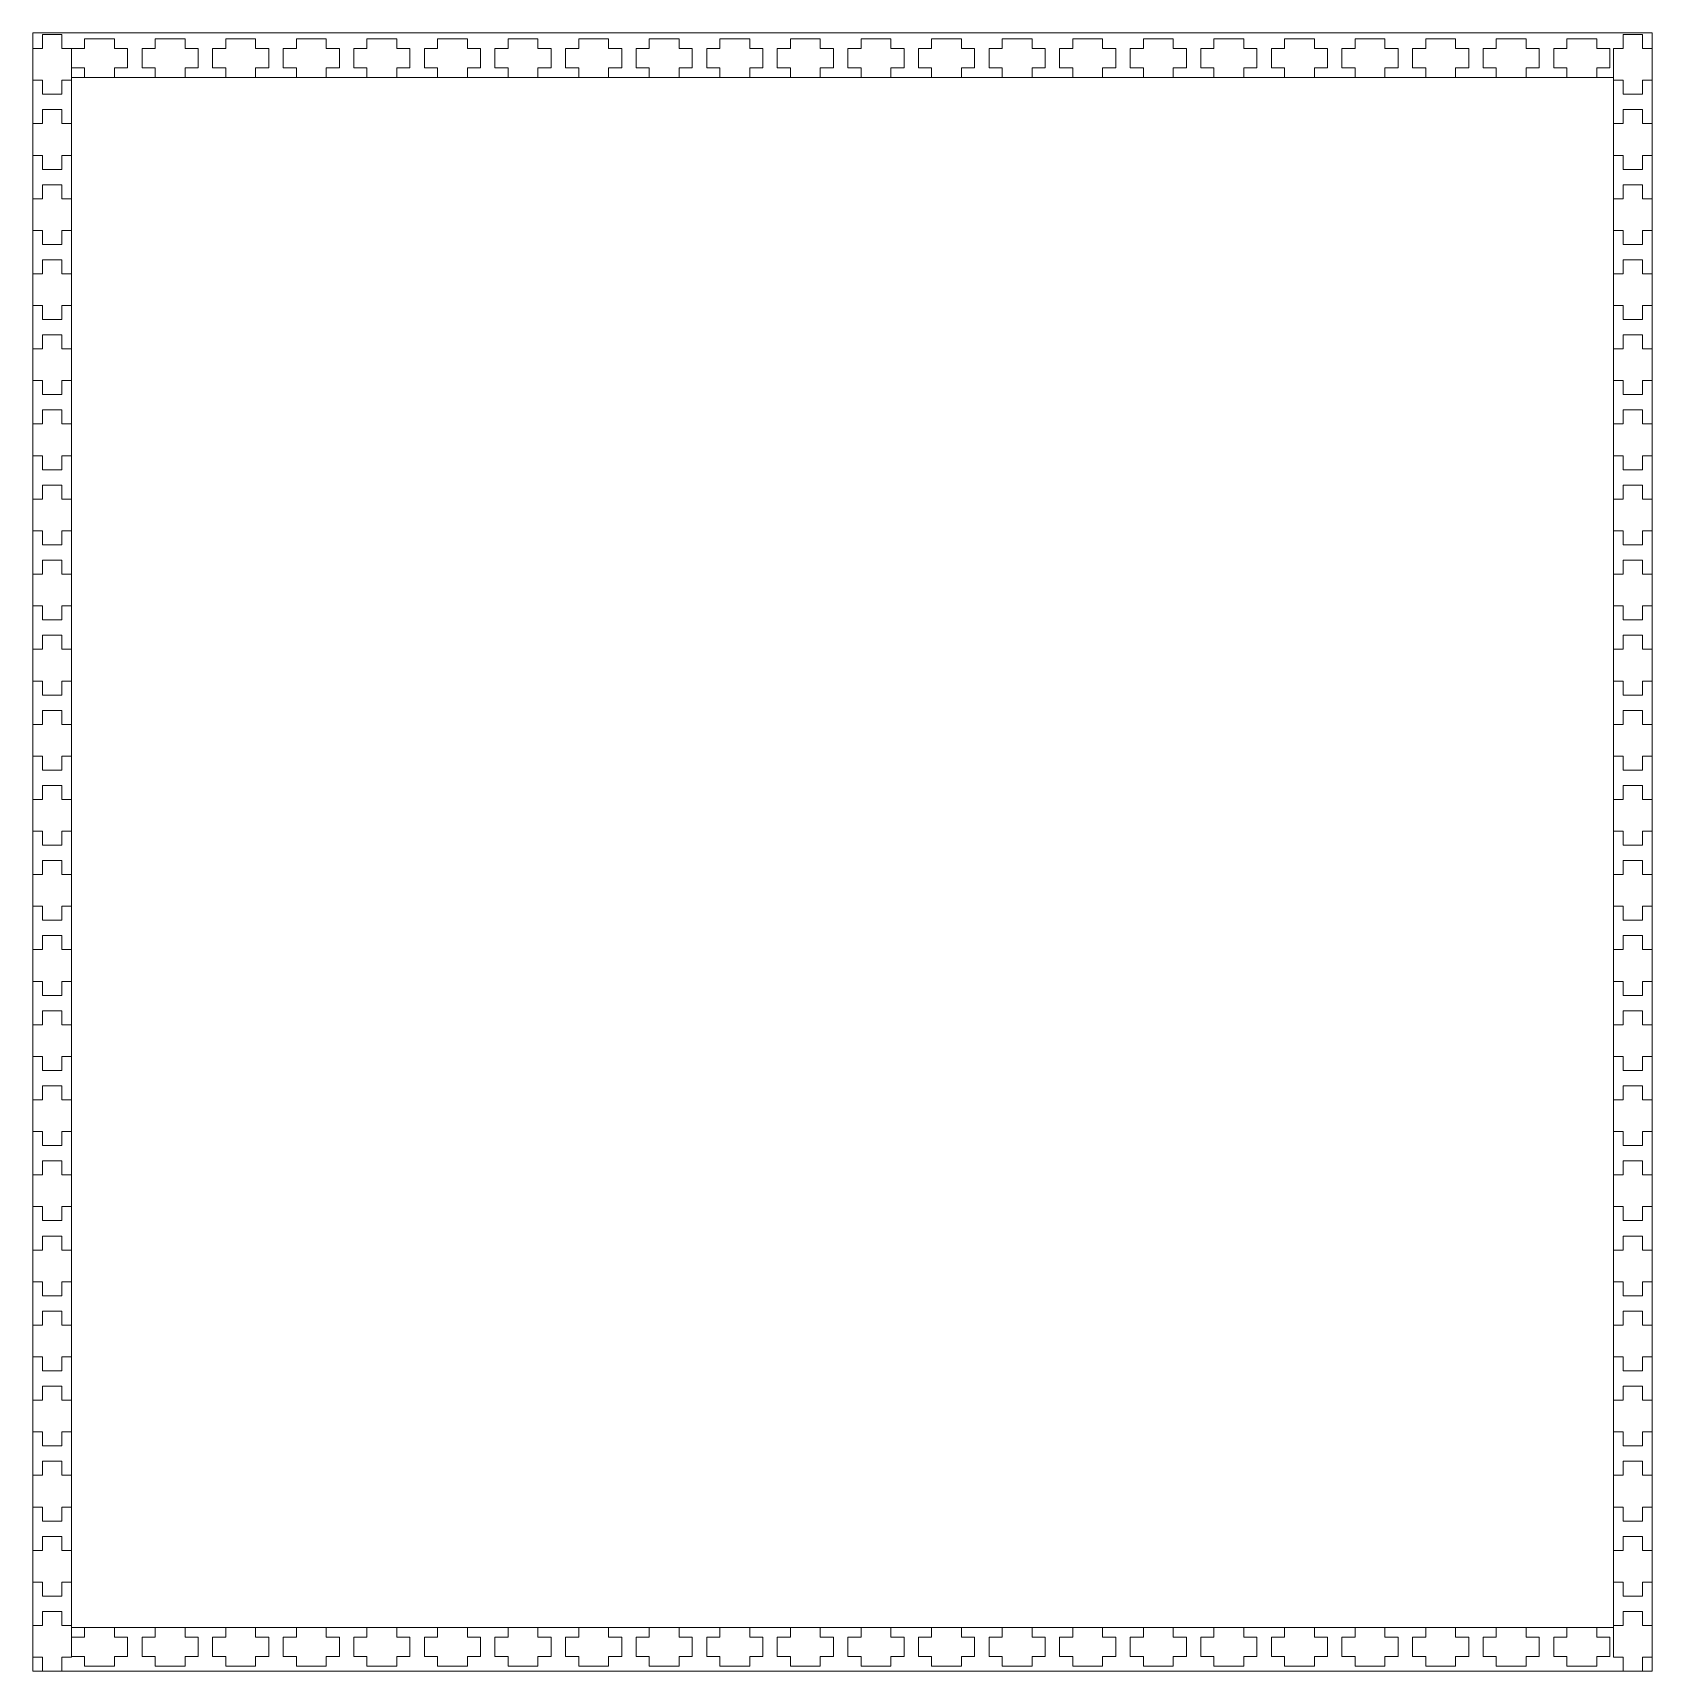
# Model space of a CAD drawing. Header units: millimetres. Extents: x -205 to 205, y -207 to 207.
import ezdxf

# ---------------------------------------------------------------- set-up
doc = ezdxf.new("R2010")
doc.units = ezdxf.units.MM
doc.header["$MEASUREMENT"] = 0
doc.layers.add('Camada 1', color=7, linetype='Continuous')

msp = doc.modelspace()

# ---------------------------------------------------------------- linework, layer by layer
at = {"layer": 'Camada 1', "color": 250, "lineweight": 9}
msp.add_lwpolyline([(-204.8724, -207.2016), (204.8724, -207.2016), (204.8724, 207.2018), (-204.8724, 207.2018), (-204.8724, -207.2016)], close=True, dxfattribs=at)
at = {"layer": 'Camada 1', "color": 240, "lineweight": 9}
msp.add_lwpolyline([(-195.0735, -196.1215), (195.0733, -196.1215), (195.0733, 195.8785), (-195.0735, 195.8785), (-195.0735, -196.1215)], close=True, dxfattribs=at)
for points in [[(-204.8725, 195.1935), (-204.8725, 195.1935), (-204.8725, 203.2202), (-204.8725, 203.2202), (-204.8725, 203.2202), (-204.8725, 203.2202), (-202.4229, 203.2202), (-202.4229, 203.2202), (-202.4229, 203.2202), (-202.4229, 203.2202), (-202.4229, 206.7608), (-202.4229, 206.7608), (-202.4229, 206.7608), (-202.4229, 206.7608), (-197.523, 206.7608), (-197.523, 206.7608), (-197.523, 206.7608), (-197.523, 206.7608), (-197.523, 203.2202), (-197.523, 203.2202), (-197.523, 203.2202), (-197.523, 203.2202), (-195.0734, 203.2202), (-195.0734, 203.2202), (-195.0734, 203.2202), (-195.0734, 203.2202), (-195.0734, 195.1935), (-195.0734, 195.1935), (-195.0734, 195.1935), (-195.0734, 195.1935), (-197.523, 195.1935), (-197.523, 195.1935), (-197.523, 195.1935), (-197.523, 195.1935), (-197.523, 191.6529), (-197.523, 191.6529), (-197.523, 191.6529), (-197.523, 191.6529), (-202.4229, 191.6529), (-202.4229, 191.6529), (-202.4229, 191.6529), (-202.4229, 191.6529), (-202.4229, 195.1935), (-202.4229, 195.1935), (-202.4229, 195.1935), (-202.4229, 195.1935), (-204.8725, 195.1935), (-204.8725, 195.1935)], [(-191.7571, 205.6778), (-191.7571, 205.6778), (-184.2096, 205.6778), (-184.2096, 205.6778), (-184.2096, 205.6778), (-184.2096, 205.6778), (-184.2096, 203.2282), (-184.2096, 203.2282), (-184.2096, 203.2282), (-184.2096, 203.2282), (-180.8804, 203.2282), (-180.8804, 203.2282), (-180.8804, 203.2282), (-180.8804, 203.2282), (-180.8804, 198.3283), (-180.8804, 198.3283), (-180.8804, 198.3283), (-180.8804, 198.3283), (-184.2096, 198.3283), (-184.2096, 198.3283), (-184.2096, 198.3283), (-184.2096, 198.3283), (-184.2096, 195.8787), (-184.2096, 195.8787), (-184.2096, 195.8787), (-184.2096, 195.8787), (-191.7571, 195.8787), (-191.7571, 195.8787), (-191.7571, 195.8787), (-191.7571, 195.8787), (-191.7571, 198.3283), (-191.7571, 198.3283), (-191.7571, 198.3283), (-191.7571, 198.3283), (-195.0863, 198.3283), (-195.0863, 198.3283), (-195.0863, 198.3283), (-195.0863, 198.3283), (-195.0863, 203.2282), (-195.0863, 203.2282), (-195.0863, 203.2282), (-195.0863, 203.2282), (-191.7571, 203.2282), (-191.7571, 203.2282), (-191.7571, 203.2282), (-191.7571, 203.2282), (-191.7571, 205.6778), (-191.7571, 205.6778)], [(-173.8978, 205.6779), (-171.3819, 205.6779), (-168.8661, 205.6779), (-166.3503, 205.6779), (-166.3503, 205.6779), (-166.3503, 204.8613), (-166.3503, 204.0448), (-166.3503, 203.2283), (-166.3503, 203.2283), (-165.2405, 203.2283), (-164.1308, 203.2283), (-163.0211, 203.2283), (-163.0211, 203.2283), (-163.0211, 201.595), (-163.0211, 199.9617), (-163.0211, 198.3284), (-163.0211, 198.3284), (-164.1308, 198.3284), (-165.2405, 198.3284), (-166.3503, 198.3284), (-166.3503, 198.3284), (-166.3503, 197.5118), (-166.3503, 196.6953), (-166.3503, 195.8788), (-166.3503, 195.8788), (-168.8661, 195.8788), (-171.3819, 195.8788), (-173.8978, 195.8788), (-173.8978, 195.8788), (-173.8978, 196.6953), (-173.8978, 197.5118), (-173.8978, 198.3284), (-173.8978, 198.3284), (-175.0075, 198.3284), (-176.1172, 198.3284), (-177.227, 198.3284), (-177.227, 198.3284), (-177.227, 199.9617), (-177.227, 201.595), (-177.227, 203.2283), (-177.227, 203.2283), (-176.1172, 203.2283), (-175.0075, 203.2283), (-173.8978, 203.2283), (-173.8978, 203.2283), (-173.8978, 204.0448), (-173.8978, 204.8613), (-173.8978, 205.6779)], [(-156.0388, 205.6779), (-153.5229, 205.6779), (-151.0071, 205.6779), (-148.4913, 205.6779), (-148.4913, 205.6779), (-148.4913, 204.8613), (-148.4913, 204.0448), (-148.4913, 203.2283), (-148.4913, 203.2283), (-147.3815, 203.2283), (-146.2718, 203.2283), (-145.1621, 203.2283), (-145.1621, 203.2283), (-145.1621, 201.595), (-145.1621, 199.9617), (-145.1621, 198.3284), (-145.1621, 198.3284), (-146.2718, 198.3284), (-147.3815, 198.3284), (-148.4913, 198.3284), (-148.4913, 198.3284), (-148.4913, 197.5118), (-148.4913, 196.6953), (-148.4913, 195.8788), (-148.4913, 195.8788), (-151.0071, 195.8788), (-153.5229, 195.8788), (-156.0388, 195.8788), (-156.0388, 195.8788), (-156.0388, 196.6953), (-156.0388, 197.5118), (-156.0388, 198.3284), (-156.0388, 198.3284), (-157.1485, 198.3284), (-158.2582, 198.3284), (-159.368, 198.3284), (-159.368, 198.3284), (-159.368, 199.9617), (-159.368, 201.595), (-159.368, 203.2283), (-159.368, 203.2283), (-158.2582, 203.2283), (-157.1485, 203.2283), (-156.0388, 203.2283), (-156.0388, 203.2283), (-156.0388, 204.0448), (-156.0388, 204.8613), (-156.0388, 205.6779)], [(-138.1797, 205.6779), (-135.6638, 205.6779), (-133.148, 205.6779), (-130.6322, 205.6779), (-130.6322, 205.6779), (-130.6322, 204.8613), (-130.6322, 204.0448), (-130.6322, 203.2283), (-130.6322, 203.2283), (-129.5224, 203.2283), (-128.4127, 203.2283), (-127.303, 203.2283), (-127.303, 203.2283), (-127.303, 201.595), (-127.303, 199.9617), (-127.303, 198.3284), (-127.303, 198.3284), (-128.4127, 198.3284), (-129.5224, 198.3284), (-130.6322, 198.3284), (-130.6322, 198.3284), (-130.6322, 197.5118), (-130.6322, 196.6953), (-130.6322, 195.8788), (-130.6322, 195.8788), (-133.148, 195.8788), (-135.6638, 195.8788), (-138.1797, 195.8788), (-138.1797, 195.8788), (-138.1797, 196.6953), (-138.1797, 197.5118), (-138.1797, 198.3284), (-138.1797, 198.3284), (-139.2894, 198.3284), (-140.3991, 198.3284), (-141.5089, 198.3284), (-141.5089, 198.3284), (-141.5089, 199.9617), (-141.5089, 201.595), (-141.5089, 203.2283), (-141.5089, 203.2283), (-140.3991, 203.2283), (-139.2894, 203.2283), (-138.1797, 203.2283), (-138.1797, 203.2283), (-138.1797, 204.0448), (-138.1797, 204.8613), (-138.1797, 205.6779)], [(-120.3206, 205.6779), (-117.8048, 205.6779), (-115.289, 205.6779), (-112.7732, 205.6779), (-112.7732, 205.6779), (-112.7732, 204.8613), (-112.7732, 204.0448), (-112.7732, 203.2283), (-112.7732, 203.2283), (-111.6634, 203.2283), (-110.5536, 203.2283), (-109.4439, 203.2283), (-109.4439, 203.2283), (-109.4439, 201.595), (-109.4439, 199.9617), (-109.4439, 198.3284), (-109.4439, 198.3284), (-110.5536, 198.3284), (-111.6634, 198.3284), (-112.7732, 198.3284), (-112.7732, 198.3284), (-112.7732, 197.5118), (-112.7732, 196.6953), (-112.7732, 195.8788), (-112.7732, 195.8788), (-115.289, 195.8788), (-117.8048, 195.8788), (-120.3206, 195.8788), (-120.3206, 195.8788), (-120.3206, 196.6953), (-120.3206, 197.5118), (-120.3206, 198.3284), (-120.3206, 198.3284), (-121.4303, 198.3284), (-122.5401, 198.3284), (-123.6499, 198.3284), (-123.6499, 198.3284), (-123.6499, 199.9617), (-123.6499, 201.595), (-123.6499, 203.2283), (-123.6499, 203.2283), (-122.5401, 203.2283), (-121.4303, 203.2283), (-120.3206, 203.2283), (-120.3206, 203.2283), (-120.3206, 204.0448), (-120.3206, 204.8613), (-120.3206, 205.6779)], [(-102.4616, 205.6779), (-99.9457, 205.6779), (-97.4299, 205.6779), (-94.9141, 205.6779), (-94.9141, 205.6779), (-94.9141, 204.8613), (-94.9141, 204.0448), (-94.9141, 203.2283), (-94.9141, 203.2283), (-93.8043, 203.2283), (-92.6946, 203.2283), (-91.5849, 203.2283), (-91.5849, 203.2283), (-91.5849, 201.595), (-91.5849, 199.9617), (-91.5849, 198.3284), (-91.5849, 198.3284), (-92.6946, 198.3284), (-93.8043, 198.3284), (-94.9141, 198.3284), (-94.9141, 198.3284), (-94.9141, 197.5118), (-94.9141, 196.6953), (-94.9141, 195.8788), (-94.9141, 195.8788), (-97.4299, 195.8788), (-99.9457, 195.8788), (-102.4616, 195.8788), (-102.4616, 195.8788), (-102.4616, 196.6953), (-102.4616, 197.5118), (-102.4616, 198.3284), (-102.4616, 198.3284), (-103.5713, 198.3284), (-104.681, 198.3284), (-105.7908, 198.3284), (-105.7908, 198.3284), (-105.7908, 199.9617), (-105.7908, 201.595), (-105.7908, 203.2283), (-105.7908, 203.2283), (-104.681, 203.2283), (-103.5713, 203.2283), (-102.4616, 203.2283), (-102.4616, 203.2283), (-102.4616, 204.0448), (-102.4616, 204.8613), (-102.4616, 205.6779)], [(-84.6025, 205.6779), (-82.0866, 205.6779), (-79.5708, 205.6779), (-77.055, 205.6779), (-77.055, 205.6779), (-77.055, 204.8613), (-77.055, 204.0448), (-77.055, 203.2283), (-77.055, 203.2283), (-75.9452, 203.2283), (-74.8355, 203.2283), (-73.7258, 203.2283), (-73.7258, 203.2283), (-73.7258, 201.595), (-73.7258, 199.9617), (-73.7258, 198.3284), (-73.7258, 198.3284), (-74.8355, 198.3284), (-75.9452, 198.3284), (-77.055, 198.3284), (-77.055, 198.3284), (-77.055, 197.5118), (-77.055, 196.6953), (-77.055, 195.8788), (-77.055, 195.8788), (-79.5708, 195.8788), (-82.0866, 195.8788), (-84.6025, 195.8788), (-84.6025, 195.8788), (-84.6025, 196.6953), (-84.6025, 197.5118), (-84.6025, 198.3284), (-84.6025, 198.3284), (-85.7122, 198.3284), (-86.8219, 198.3284), (-87.9317, 198.3284), (-87.9317, 198.3284), (-87.9317, 199.9617), (-87.9317, 201.595), (-87.9317, 203.2283), (-87.9317, 203.2283), (-86.8219, 203.2283), (-85.7122, 203.2283), (-84.6025, 203.2283), (-84.6025, 203.2283), (-84.6025, 204.0448), (-84.6025, 204.8613), (-84.6025, 205.6779)], [(-66.7434, 205.6779), (-64.2276, 205.6779), (-61.7118, 205.6779), (-59.196, 205.6779), (-59.196, 205.6779), (-59.196, 204.8613), (-59.196, 204.0448), (-59.196, 203.2283), (-59.196, 203.2283), (-58.0862, 203.2283), (-56.9764, 203.2283), (-55.8667, 203.2283), (-55.8667, 203.2283), (-55.8667, 201.595), (-55.8667, 199.9617), (-55.8667, 198.3284), (-55.8667, 198.3284), (-56.9764, 198.3284), (-58.0862, 198.3284), (-59.196, 198.3284), (-59.196, 198.3284), (-59.196, 197.5118), (-59.196, 196.6953), (-59.196, 195.8788), (-59.196, 195.8788), (-61.7118, 195.8788), (-64.2276, 195.8788), (-66.7434, 195.8788), (-66.7434, 195.8788), (-66.7434, 196.6953), (-66.7434, 197.5118), (-66.7434, 198.3284), (-66.7434, 198.3284), (-67.8531, 198.3284), (-68.9629, 198.3284), (-70.0727, 198.3284), (-70.0727, 198.3284), (-70.0727, 199.9617), (-70.0727, 201.595), (-70.0727, 203.2283), (-70.0727, 203.2283), (-68.9629, 203.2283), (-67.8531, 203.2283), (-66.7434, 203.2283), (-66.7434, 203.2283), (-66.7434, 204.0448), (-66.7434, 204.8613), (-66.7434, 205.6779)], [(-48.8844, 205.6779), (-46.3685, 205.6779), (-43.8527, 205.6779), (-41.3369, 205.6779), (-41.3369, 205.6779), (-41.3369, 204.8613), (-41.3369, 204.0448), (-41.3369, 203.2283), (-41.3369, 203.2283), (-40.2271, 203.2283), (-39.1174, 203.2283), (-38.0077, 203.2283), (-38.0077, 203.2283), (-38.0077, 201.595), (-38.0077, 199.9617), (-38.0077, 198.3284), (-38.0077, 198.3284), (-39.1174, 198.3284), (-40.2271, 198.3284), (-41.3369, 198.3284), (-41.3369, 198.3284), (-41.3369, 197.5118), (-41.3369, 196.6953), (-41.3369, 195.8788), (-41.3369, 195.8788), (-43.8527, 195.8788), (-46.3685, 195.8788), (-48.8844, 195.8788), (-48.8844, 195.8788), (-48.8844, 196.6953), (-48.8844, 197.5118), (-48.8844, 198.3284), (-48.8844, 198.3284), (-49.9941, 198.3284), (-51.1038, 198.3284), (-52.2136, 198.3284), (-52.2136, 198.3284), (-52.2136, 199.9617), (-52.2136, 201.595), (-52.2136, 203.2283), (-52.2136, 203.2283), (-51.1038, 203.2283), (-49.9941, 203.2283), (-48.8844, 203.2283), (-48.8844, 203.2283), (-48.8844, 204.0448), (-48.8844, 204.8613), (-48.8844, 205.6779)], [(-31.0253, 205.6779), (-28.5094, 205.6779), (-25.9936, 205.6779), (-23.4778, 205.6779), (-23.4778, 205.6779), (-23.4778, 204.8613), (-23.4778, 204.0448), (-23.4778, 203.2283), (-23.4778, 203.2283), (-22.368, 203.2283), (-21.2583, 203.2283), (-20.1486, 203.2283), (-20.1486, 203.2283), (-20.1486, 201.595), (-20.1486, 199.9617), (-20.1486, 198.3284), (-20.1486, 198.3284), (-21.2583, 198.3284), (-22.368, 198.3284), (-23.4778, 198.3284), (-23.4778, 198.3284), (-23.4778, 197.5118), (-23.4778, 196.6953), (-23.4778, 195.8788), (-23.4778, 195.8788), (-25.9936, 195.8788), (-28.5094, 195.8788), (-31.0253, 195.8788), (-31.0253, 195.8788), (-31.0253, 196.6953), (-31.0253, 197.5118), (-31.0253, 198.3284), (-31.0253, 198.3284), (-32.135, 198.3284), (-33.2447, 198.3284), (-34.3545, 198.3284), (-34.3545, 198.3284), (-34.3545, 199.9617), (-34.3545, 201.595), (-34.3545, 203.2283), (-34.3545, 203.2283), (-33.2447, 203.2283), (-32.135, 203.2283), (-31.0253, 203.2283), (-31.0253, 203.2283), (-31.0253, 204.0448), (-31.0253, 204.8613), (-31.0253, 205.6779)], [(-13.1662, 205.6779), (-10.6504, 205.6779), (-8.1346, 205.6779), (-5.6188, 205.6779), (-5.6188, 205.6779), (-5.6188, 204.8613), (-5.6188, 204.0448), (-5.6188, 203.2283), (-5.6188, 203.2283), (-4.509, 203.2283), (-3.3992, 203.2283), (-2.2895, 203.2283), (-2.2895, 203.2283), (-2.2895, 201.595), (-2.2895, 199.9617), (-2.2895, 198.3284), (-2.2895, 198.3284), (-3.3992, 198.3284), (-4.509, 198.3284), (-5.6188, 198.3284), (-5.6188, 198.3284), (-5.6188, 197.5118), (-5.6188, 196.6953), (-5.6188, 195.8788), (-5.6188, 195.8788), (-8.1346, 195.8788), (-10.6504, 195.8788), (-13.1662, 195.8788), (-13.1662, 195.8788), (-13.1662, 196.6953), (-13.1662, 197.5118), (-13.1662, 198.3284), (-13.1662, 198.3284), (-14.2759, 198.3284), (-15.3857, 198.3284), (-16.4955, 198.3284), (-16.4955, 198.3284), (-16.4955, 199.9617), (-16.4955, 201.595), (-16.4955, 203.2283), (-16.4955, 203.2283), (-15.3857, 203.2283), (-14.2759, 203.2283), (-13.1662, 203.2283), (-13.1662, 203.2283), (-13.1662, 204.0448), (-13.1662, 204.8613), (-13.1662, 205.6779)], [(4.6928, 205.6779), (7.2087, 205.6779), (9.7245, 205.6779), (12.2403, 205.6779), (12.2403, 205.6779), (12.2403, 204.8613), (12.2403, 204.0448), (12.2403, 203.2283), (12.2403, 203.2283), (13.3501, 203.2283), (14.4598, 203.2283), (15.5695, 203.2283), (15.5695, 203.2283), (15.5695, 201.595), (15.5695, 199.9617), (15.5695, 198.3284), (15.5695, 198.3284), (14.4598, 198.3284), (13.3501, 198.3284), (12.2403, 198.3284), (12.2403, 198.3284), (12.2403, 197.5118), (12.2403, 196.6953), (12.2403, 195.8788), (12.2403, 195.8788), (9.7245, 195.8788), (7.2087, 195.8788), (4.6928, 195.8788), (4.6928, 195.8788), (4.6928, 196.6953), (4.6928, 197.5118), (4.6928, 198.3284), (4.6928, 198.3284), (3.5831, 198.3284), (2.4734, 198.3284), (1.3636, 198.3284), (1.3636, 198.3284), (1.3636, 199.9617), (1.3636, 201.595), (1.3636, 203.2283), (1.3636, 203.2283), (2.4734, 203.2283), (3.5831, 203.2283), (4.6928, 203.2283), (4.6928, 203.2283), (4.6928, 204.0448), (4.6928, 204.8613), (4.6928, 205.6779)], [(22.5519, 205.6779), (25.0677, 205.6779), (27.5835, 205.6779), (30.0993, 205.6779), (30.0993, 205.6779), (30.0993, 204.8613), (30.0993, 204.0448), (30.0993, 203.2283), (30.0993, 203.2283), (31.2091, 203.2283), (32.3189, 203.2283), (33.4286, 203.2283), (33.4286, 203.2283), (33.4286, 201.595), (33.4286, 199.9617), (33.4286, 198.3284), (33.4286, 198.3284), (32.3189, 198.3284), (31.2091, 198.3284), (30.0993, 198.3284), (30.0993, 198.3284), (30.0993, 197.5118), (30.0993, 196.6953), (30.0993, 195.8788), (30.0993, 195.8788), (27.5835, 195.8788), (25.0677, 195.8788), (22.5519, 195.8788), (22.5519, 195.8788), (22.5519, 196.6953), (22.5519, 197.5118), (22.5519, 198.3284), (22.5519, 198.3284), (21.4422, 198.3284), (20.3324, 198.3284), (19.2226, 198.3284), (19.2226, 198.3284), (19.2226, 199.9617), (19.2226, 201.595), (19.2226, 203.2283), (19.2226, 203.2283), (20.3324, 203.2283), (21.4422, 203.2283), (22.5519, 203.2283), (22.5519, 203.2283), (22.5519, 204.0448), (22.5519, 204.8613), (22.5519, 205.6779)], [(40.411, 205.6779), (42.9268, 205.6779), (45.4426, 205.6779), (47.9584, 205.6779), (47.9584, 205.6779), (47.9584, 204.8613), (47.9584, 204.0448), (47.9584, 203.2283), (47.9584, 203.2283), (49.0682, 203.2283), (50.178, 203.2283), (51.2877, 203.2283), (51.2877, 203.2283), (51.2877, 201.595), (51.2877, 199.9617), (51.2877, 198.3284), (51.2877, 198.3284), (50.178, 198.3284), (49.0682, 198.3284), (47.9584, 198.3284), (47.9584, 198.3284), (47.9584, 197.5118), (47.9584, 196.6953), (47.9584, 195.8788), (47.9584, 195.8788), (45.4426, 195.8788), (42.9268, 195.8788), (40.411, 195.8788), (40.411, 195.8788), (40.411, 196.6953), (40.411, 197.5118), (40.411, 198.3284), (40.411, 198.3284), (39.3013, 198.3284), (38.1915, 198.3284), (37.0817, 198.3284), (37.0817, 198.3284), (37.0817, 199.9617), (37.0817, 201.595), (37.0817, 203.2283), (37.0817, 203.2283), (38.1915, 203.2283), (39.3013, 203.2283), (40.411, 203.2283), (40.411, 203.2283), (40.411, 204.0448), (40.411, 204.8613), (40.411, 205.6779)], [(58.27, 205.6779), (60.7859, 205.6779), (63.3017, 205.6779), (65.8175, 205.6779), (65.8175, 205.6779), (65.8175, 204.8613), (65.8175, 204.0448), (65.8175, 203.2283), (65.8175, 203.2283), (66.9273, 203.2283), (68.037, 203.2283), (69.1467, 203.2283), (69.1467, 203.2283), (69.1467, 201.595), (69.1467, 199.9617), (69.1467, 198.3284), (69.1467, 198.3284), (68.037, 198.3284), (66.9273, 198.3284), (65.8175, 198.3284), (65.8175, 198.3284), (65.8175, 197.5118), (65.8175, 196.6953), (65.8175, 195.8788), (65.8175, 195.8788), (63.3017, 195.8788), (60.7859, 195.8788), (58.27, 195.8788), (58.27, 195.8788), (58.27, 196.6953), (58.27, 197.5118), (58.27, 198.3284), (58.27, 198.3284), (57.1603, 198.3284), (56.0506, 198.3284), (54.9408, 198.3284), (54.9408, 198.3284), (54.9408, 199.9617), (54.9408, 201.595), (54.9408, 203.2283), (54.9408, 203.2283), (56.0506, 203.2283), (57.1603, 203.2283), (58.27, 203.2283), (58.27, 203.2283), (58.27, 204.0448), (58.27, 204.8613), (58.27, 205.6779)], [(76.1291, 205.6779), (78.6449, 205.6779), (81.1607, 205.6779), (83.6765, 205.6779), (83.6765, 205.6779), (83.6765, 204.8613), (83.6765, 204.0448), (83.6765, 203.2283), (83.6765, 203.2283), (84.7863, 203.2283), (85.8961, 203.2283), (87.0058, 203.2283), (87.0058, 203.2283), (87.0058, 201.595), (87.0058, 199.9617), (87.0058, 198.3284), (87.0058, 198.3284), (85.8961, 198.3284), (84.7863, 198.3284), (83.6765, 198.3284), (83.6765, 198.3284), (83.6765, 197.5118), (83.6765, 196.6953), (83.6765, 195.8788), (83.6765, 195.8788), (81.1607, 195.8788), (78.6449, 195.8788), (76.1291, 195.8788), (76.1291, 195.8788), (76.1291, 196.6953), (76.1291, 197.5118), (76.1291, 198.3284), (76.1291, 198.3284), (75.0194, 198.3284), (73.9096, 198.3284), (72.7998, 198.3284), (72.7998, 198.3284), (72.7998, 199.9617), (72.7998, 201.595), (72.7998, 203.2283), (72.7998, 203.2283), (73.9096, 203.2283), (75.0194, 203.2283), (76.1291, 203.2283), (76.1291, 203.2283), (76.1291, 204.0448), (76.1291, 204.8613), (76.1291, 205.6779)], [(93.9882, 205.6779), (96.504, 205.6779), (99.0198, 205.6779), (101.5356, 205.6779), (101.5356, 205.6779), (101.5356, 204.8613), (101.5356, 204.0448), (101.5356, 203.2283), (101.5356, 203.2283), (102.6454, 203.2283), (103.7552, 203.2283), (104.8649, 203.2283), (104.8649, 203.2283), (104.8649, 201.595), (104.8649, 199.9617), (104.8649, 198.3284), (104.8649, 198.3284), (103.7552, 198.3284), (102.6454, 198.3284), (101.5356, 198.3284), (101.5356, 198.3284), (101.5356, 197.5118), (101.5356, 196.6953), (101.5356, 195.8788), (101.5356, 195.8788), (99.0198, 195.8788), (96.504, 195.8788), (93.9882, 195.8788), (93.9882, 195.8788), (93.9882, 196.6953), (93.9882, 197.5118), (93.9882, 198.3284), (93.9882, 198.3284), (92.8785, 198.3284), (91.7687, 198.3284), (90.6589, 198.3284), (90.6589, 198.3284), (90.6589, 199.9617), (90.6589, 201.595), (90.6589, 203.2283), (90.6589, 203.2283), (91.7687, 203.2283), (92.8785, 203.2283), (93.9882, 203.2283), (93.9882, 203.2283), (93.9882, 204.0448), (93.9882, 204.8613), (93.9882, 205.6779)], [(111.8472, 205.6779), (114.3631, 205.6779), (116.8789, 205.6779), (119.3947, 205.6779), (119.3947, 205.6779), (119.3947, 204.8613), (119.3947, 204.0448), (119.3947, 203.2283), (119.3947, 203.2283), (120.5045, 203.2283), (121.6142, 203.2283), (122.7239, 203.2283), (122.7239, 203.2283), (122.7239, 201.595), (122.7239, 199.9617), (122.7239, 198.3284), (122.7239, 198.3284), (121.6142, 198.3284), (120.5045, 198.3284), (119.3947, 198.3284), (119.3947, 198.3284), (119.3947, 197.5118), (119.3947, 196.6953), (119.3947, 195.8788), (119.3947, 195.8788), (116.8789, 195.8788), (114.3631, 195.8788), (111.8472, 195.8788), (111.8472, 195.8788), (111.8472, 196.6953), (111.8472, 197.5118), (111.8472, 198.3284), (111.8472, 198.3284), (110.7375, 198.3284), (109.6278, 198.3284), (108.518, 198.3284), (108.518, 198.3284), (108.518, 199.9617), (108.518, 201.595), (108.518, 203.2283), (108.518, 203.2283), (109.6278, 203.2283), (110.7375, 203.2283), (111.8472, 203.2283), (111.8472, 203.2283), (111.8472, 204.0448), (111.8472, 204.8613), (111.8472, 205.6779)], [(129.7063, 205.6779), (132.2221, 205.6779), (134.7379, 205.6779), (137.2537, 205.6779), (137.2537, 205.6779), (137.2537, 204.8613), (137.2537, 204.0448), (137.2537, 203.2283), (137.2537, 203.2283), (138.3635, 203.2283), (139.4733, 203.2283), (140.583, 203.2283), (140.583, 203.2283), (140.583, 201.595), (140.583, 199.9617), (140.583, 198.3284), (140.583, 198.3284), (139.4733, 198.3284), (138.3635, 198.3284), (137.2537, 198.3284), (137.2537, 198.3284), (137.2537, 197.5118), (137.2537, 196.6953), (137.2537, 195.8788), (137.2537, 195.8788), (134.7379, 195.8788), (132.2221, 195.8788), (129.7063, 195.8788), (129.7063, 195.8788), (129.7063, 196.6953), (129.7063, 197.5118), (129.7063, 198.3284), (129.7063, 198.3284), (128.5966, 198.3284), (127.4868, 198.3284), (126.377, 198.3284), (126.377, 198.3284), (126.377, 199.9617), (126.377, 201.595), (126.377, 203.2283), (126.377, 203.2283), (127.4868, 203.2283), (128.5966, 203.2283), (129.7063, 203.2283), (129.7063, 203.2283), (129.7063, 204.0448), (129.7063, 204.8613), (129.7063, 205.6779)], [(147.5654, 205.6779), (150.0812, 205.6779), (152.597, 205.6779), (155.1128, 205.6779), (155.1128, 205.6779), (155.1128, 204.8613), (155.1128, 204.0448), (155.1128, 203.2283), (155.1128, 203.2283), (156.2226, 203.2283), (157.3324, 203.2283), (158.4421, 203.2283), (158.4421, 203.2283), (158.4421, 201.595), (158.4421, 199.9617), (158.4421, 198.3284), (158.4421, 198.3284), (157.3324, 198.3284), (156.2226, 198.3284), (155.1128, 198.3284), (155.1128, 198.3284), (155.1128, 197.5118), (155.1128, 196.6953), (155.1128, 195.8788), (155.1128, 195.8788), (152.597, 195.8788), (150.0812, 195.8788), (147.5654, 195.8788), (147.5654, 195.8788), (147.5654, 196.6953), (147.5654, 197.5118), (147.5654, 198.3284), (147.5654, 198.3284), (146.4557, 198.3284), (145.3459, 198.3284), (144.2361, 198.3284), (144.2361, 198.3284), (144.2361, 199.9617), (144.2361, 201.595), (144.2361, 203.2283), (144.2361, 203.2283), (145.3459, 203.2283), (146.4557, 203.2283), (147.5654, 203.2283), (147.5654, 203.2283), (147.5654, 204.0448), (147.5654, 204.8613), (147.5654, 205.6779)], [(165.4244, 205.6779), (167.9402, 205.6779), (170.456, 205.6779), (172.9718, 205.6779), (172.9718, 205.6779), (172.9718, 204.8613), (172.9718, 204.0448), (172.9718, 203.2283), (172.9718, 203.2283), (174.0816, 203.2283), (175.1914, 203.2283), (176.3011, 203.2283), (176.3011, 203.2283), (176.3011, 201.595), (176.3011, 199.9617), (176.3011, 198.3284), (176.3011, 198.3284), (175.1914, 198.3284), (174.0816, 198.3284), (172.9718, 198.3284), (172.9718, 198.3284), (172.9718, 197.5118), (172.9718, 196.6953), (172.9718, 195.8788), (172.9718, 195.8788), (170.456, 195.8788), (167.9402, 195.8788), (165.4244, 195.8788), (165.4244, 195.8788), (165.4244, 196.6953), (165.4244, 197.5118), (165.4244, 198.3284), (165.4244, 198.3284), (164.3147, 198.3284), (163.2049, 198.3284), (162.0951, 198.3284), (162.0951, 198.3284), (162.0951, 199.9617), (162.0951, 201.595), (162.0951, 203.2283), (162.0951, 203.2283), (163.2049, 203.2283), (164.3147, 203.2283), (165.4244, 203.2283), (165.4244, 203.2283), (165.4244, 204.0448), (165.4244, 204.8613), (165.4244, 205.6779)], [(183.2833, 205.6778), (183.2833, 205.6778), (190.8307, 205.6778), (190.8307, 205.6778), (190.8307, 205.6778), (190.8307, 205.6778), (190.8307, 203.2282), (190.8307, 203.2282), (190.8307, 203.2282), (190.8307, 203.2282), (194.16, 203.2282), (194.16, 203.2282), (194.16, 203.2282), (194.16, 203.2282), (194.16, 198.3283), (194.16, 198.3283), (194.16, 198.3283), (194.16, 198.3283), (190.8307, 198.3283), (190.8307, 198.3283), (190.8307, 198.3283), (190.8307, 198.3283), (190.8307, 195.8787), (190.8307, 195.8787), (190.8307, 195.8787), (190.8307, 195.8787), (183.2833, 195.8787), (183.2833, 195.8787), (183.2833, 195.8787), (183.2833, 195.8787), (183.2833, 198.3283), (183.2833, 198.3283), (183.2833, 198.3283), (183.2833, 198.3283), (179.954, 198.3283), (179.954, 198.3283), (179.954, 198.3283), (179.954, 198.3283), (179.954, 203.2282), (179.954, 203.2282), (179.954, 203.2282), (179.954, 203.2282), (183.2833, 203.2282), (183.2833, 203.2282), (183.2833, 203.2282), (183.2833, 203.2282), (183.2833, 205.6778), (183.2833, 205.6778)], [(195.0732, 195.1935), (195.0732, 195.1935), (195.0732, 203.2202), (195.0732, 203.2202), (195.0732, 203.2202), (195.0732, 203.2202), (197.5228, 203.2202), (197.5228, 203.2202), (197.5228, 203.2202), (197.5228, 203.2202), (197.5228, 206.7608), (197.5228, 206.7608), (197.5228, 206.7608), (197.5228, 206.7608), (202.4227, 206.7608), (202.4227, 206.7608), (202.4227, 206.7608), (202.4227, 206.7608), (202.4227, 203.2202), (202.4227, 203.2202), (202.4227, 203.2202), (202.4227, 203.2202), (204.8723, 203.2202), (204.8723, 203.2202), (204.8723, 203.2202), (204.8723, 203.2202), (204.8723, 195.1935), (204.8723, 195.1935), (204.8723, 195.1935), (204.8723, 195.1935), (202.4227, 195.1935), (202.4227, 195.1935), (202.4227, 195.1935), (202.4227, 195.1935), (202.4227, 191.6529), (202.4227, 191.6529), (202.4227, 191.6529), (202.4227, 191.6529), (197.5228, 191.6529), (197.5228, 191.6529), (197.5228, 191.6529), (197.5228, 191.6529), (197.5228, 195.1935), (197.5228, 195.1935), (197.5228, 195.1935), (197.5228, 195.1935), (195.0732, 195.1935), (195.0732, 195.1935)], [(-204.8724, 176.2005), (-204.8724, 178.876), (-204.8724, 181.5516), (-204.8724, 184.2272), (-204.8724, 184.2272), (-204.0558, 184.2272), (-203.2393, 184.2272), (-202.4228, 184.2272), (-202.4228, 184.2272), (-202.4228, 185.4074), (-202.4228, 186.5876), (-202.4228, 187.7678), (-202.4228, 187.7678), (-200.7895, 187.7678), (-199.1562, 187.7678), (-197.5229, 187.7678), (-197.5229, 187.7678), (-197.5229, 186.5876), (-197.5229, 185.4074), (-197.5229, 184.2272), (-197.5229, 184.2272), (-196.7063, 184.2272), (-195.8898, 184.2272), (-195.0733, 184.2272), (-195.0733, 184.2272), (-195.0733, 181.5516), (-195.0733, 178.876), (-195.0733, 176.2005), (-195.0733, 176.2005), (-195.8898, 176.2005), (-196.7063, 176.2005), (-197.5229, 176.2005), (-197.5229, 176.2005), (-197.5229, 175.0203), (-197.5229, 173.8401), (-197.5229, 172.6599), (-197.5229, 172.6599), (-199.1562, 172.6599), (-200.7895, 172.6599), (-202.4228, 172.6599), (-202.4228, 172.6599), (-202.4228, 173.8401), (-202.4228, 175.0203), (-202.4228, 176.2005), (-202.4228, 176.2005), (-203.2393, 176.2005), (-204.0558, 176.2005), (-204.8724, 176.2005)], [(195.0733, 176.2005), (195.0733, 178.876), (195.0733, 181.5516), (195.0733, 184.2272), (195.0733, 184.2272), (195.8899, 184.2272), (196.7064, 184.2272), (197.5229, 184.2272), (197.5229, 184.2272), (197.5229, 185.4074), (197.5229, 186.5876), (197.5229, 187.7678), (197.5229, 187.7678), (199.1562, 187.7678), (200.7895, 187.7678), (202.4228, 187.7678), (202.4228, 187.7678), (202.4228, 186.5876), (202.4228, 185.4074), (202.4228, 184.2272), (202.4228, 184.2272), (203.2394, 184.2272), (204.0559, 184.2272), (204.8724, 184.2272), (204.8724, 184.2272), (204.8724, 181.5516), (204.8724, 178.876), (204.8724, 176.2005), (204.8724, 176.2005), (204.0559, 176.2005), (203.2394, 176.2005), (202.4228, 176.2005), (202.4228, 176.2005), (202.4228, 175.0203), (202.4228, 173.8401), (202.4228, 172.6599), (202.4228, 172.6599), (200.7895, 172.6599), (199.1562, 172.6599), (197.5229, 172.6599), (197.5229, 172.6599), (197.5229, 173.8401), (197.5229, 175.0203), (197.5229, 176.2005), (197.5229, 176.2005), (196.7064, 176.2005), (195.8899, 176.2005), (195.0733, 176.2005)], [(-204.8724, 157.2074), (-204.8724, 159.8829), (-204.8724, 162.5585), (-204.8724, 165.234), (-204.8724, 165.234), (-204.0558, 165.234), (-203.2393, 165.234), (-202.4228, 165.234), (-202.4228, 165.234), (-202.4228, 166.4143), (-202.4228, 167.5945), (-202.4228, 168.7747), (-202.4228, 168.7747), (-200.7895, 168.7747), (-199.1562, 168.7747), (-197.5229, 168.7747), (-197.5229, 168.7747), (-197.5229, 167.5945), (-197.5229, 166.4143), (-197.5229, 165.234), (-197.5229, 165.234), (-196.7063, 165.234), (-195.8898, 165.234), (-195.0733, 165.234), (-195.0733, 165.234), (-195.0733, 162.5585), (-195.0733, 159.8829), (-195.0733, 157.2074), (-195.0733, 157.2074), (-195.8898, 157.2074), (-196.7063, 157.2074), (-197.5229, 157.2074), (-197.5229, 157.2074), (-197.5229, 156.0272), (-197.5229, 154.847), (-197.5229, 153.6667), (-197.5229, 153.6667), (-199.1562, 153.6667), (-200.7895, 153.6667), (-202.4228, 153.6667), (-202.4228, 153.6667), (-202.4228, 154.847), (-202.4228, 156.0272), (-202.4228, 157.2074), (-202.4228, 157.2074), (-203.2393, 157.2074), (-204.0558, 157.2074), (-204.8724, 157.2074)], [(195.0733, 157.2074), (195.0733, 159.8829), (195.0733, 162.5585), (195.0733, 165.234), (195.0733, 165.234), (195.8899, 165.234), (196.7064, 165.234), (197.5229, 165.234), (197.5229, 165.234), (197.5229, 166.4143), (197.5229, 167.5945), (197.5229, 168.7747), (197.5229, 168.7747), (199.1562, 168.7747), (200.7895, 168.7747), (202.4228, 168.7747), (202.4228, 168.7747), (202.4228, 167.5945), (202.4228, 166.4143), (202.4228, 165.234), (202.4228, 165.234), (203.2394, 165.234), (204.0559, 165.234), (204.8724, 165.234), (204.8724, 165.234), (204.8724, 162.5585), (204.8724, 159.8829), (204.8724, 157.2074), (204.8724, 157.2074), (204.0559, 157.2074), (203.2394, 157.2074), (202.4228, 157.2074), (202.4228, 157.2074), (202.4228, 156.0272), (202.4228, 154.847), (202.4228, 153.6667), (202.4228, 153.6667), (200.7895, 153.6667), (199.1562, 153.6667), (197.5229, 153.6667), (197.5229, 153.6667), (197.5229, 154.847), (197.5229, 156.0272), (197.5229, 157.2074), (197.5229, 157.2074), (196.7064, 157.2074), (195.8899, 157.2074), (195.0733, 157.2074)], [(-204.8724, 138.2144), (-204.8724, 140.8899), (-204.8724, 143.5655), (-204.8724, 146.2411), (-204.8724, 146.2411), (-204.0558, 146.2411), (-203.2393, 146.2411), (-202.4228, 146.2411), (-202.4228, 146.2411), (-202.4228, 147.4213), (-202.4228, 148.6015), (-202.4228, 149.7817), (-202.4228, 149.7817), (-200.7895, 149.7817), (-199.1562, 149.7817), (-197.5229, 149.7817), (-197.5229, 149.7817), (-197.5229, 148.6015), (-197.5229, 147.4213), (-197.5229, 146.2411), (-197.5229, 146.2411), (-196.7063, 146.2411), (-195.8898, 146.2411), (-195.0733, 146.2411), (-195.0733, 146.2411), (-195.0733, 143.5655), (-195.0733, 140.8899), (-195.0733, 138.2144), (-195.0733, 138.2144), (-195.8898, 138.2144), (-196.7063, 138.2144), (-197.5229, 138.2144), (-197.5229, 138.2144), (-197.5229, 137.0342), (-197.5229, 135.854), (-197.5229, 134.6738), (-197.5229, 134.6738), (-199.1562, 134.6738), (-200.7895, 134.6738), (-202.4228, 134.6738), (-202.4228, 134.6738), (-202.4228, 135.854), (-202.4228, 137.0342), (-202.4228, 138.2144), (-202.4228, 138.2144), (-203.2393, 138.2144), (-204.0558, 138.2144), (-204.8724, 138.2144)], [(195.0733, 138.2144), (195.0733, 140.8899), (195.0733, 143.5655), (195.0733, 146.2411), (195.0733, 146.2411), (195.8899, 146.2411), (196.7064, 146.2411), (197.5229, 146.2411), (197.5229, 146.2411), (197.5229, 147.4213), (197.5229, 148.6015), (197.5229, 149.7817), (197.5229, 149.7817), (199.1562, 149.7817), (200.7895, 149.7817), (202.4228, 149.7817), (202.4228, 149.7817), (202.4228, 148.6015), (202.4228, 147.4213), (202.4228, 146.2411), (202.4228, 146.2411), (203.2394, 146.2411), (204.0559, 146.2411), (204.8724, 146.2411), (204.8724, 146.2411), (204.8724, 143.5655), (204.8724, 140.8899), (204.8724, 138.2144), (204.8724, 138.2144), (204.0559, 138.2144), (203.2394, 138.2144), (202.4228, 138.2144), (202.4228, 138.2144), (202.4228, 137.0342), (202.4228, 135.854), (202.4228, 134.6738), (202.4228, 134.6738), (200.7895, 134.6738), (199.1562, 134.6738), (197.5229, 134.6738), (197.5229, 134.6738), (197.5229, 135.854), (197.5229, 137.0342), (197.5229, 138.2144), (197.5229, 138.2144), (196.7064, 138.2144), (195.8899, 138.2144), (195.0733, 138.2144)], [(-204.8724, 119.2213), (-204.8724, 121.8968), (-204.8724, 124.5724), (-204.8724, 127.248), (-204.8724, 127.248), (-204.0558, 127.248), (-203.2393, 127.248), (-202.4228, 127.248), (-202.4228, 127.248), (-202.4228, 128.4282), (-202.4228, 129.6084), (-202.4228, 130.7886), (-202.4228, 130.7886), (-200.7895, 130.7886), (-199.1562, 130.7886), (-197.5229, 130.7886), (-197.5229, 130.7886), (-197.5229, 129.6084), (-197.5229, 128.4282), (-197.5229, 127.248), (-197.5229, 127.248), (-196.7063, 127.248), (-195.8898, 127.248), (-195.0733, 127.248), (-195.0733, 127.248), (-195.0733, 124.5724), (-195.0733, 121.8968), (-195.0733, 119.2213), (-195.0733, 119.2213), (-195.8898, 119.2213), (-196.7063, 119.2213), (-197.5229, 119.2213), (-197.5229, 119.2213), (-197.5229, 118.0411), (-197.5229, 116.8609), (-197.5229, 115.6807), (-197.5229, 115.6807), (-199.1562, 115.6807), (-200.7895, 115.6807), (-202.4228, 115.6807), (-202.4228, 115.6807), (-202.4228, 116.8609), (-202.4228, 118.0411), (-202.4228, 119.2213), (-202.4228, 119.2213), (-203.2393, 119.2213), (-204.0558, 119.2213), (-204.8724, 119.2213)], [(195.0733, 119.2213), (195.0733, 121.8968), (195.0733, 124.5724), (195.0733, 127.248), (195.0733, 127.248), (195.8899, 127.248), (196.7064, 127.248), (197.5229, 127.248), (197.5229, 127.248), (197.5229, 128.4282), (197.5229, 129.6084), (197.5229, 130.7886), (197.5229, 130.7886), (199.1562, 130.7886), (200.7895, 130.7886), (202.4228, 130.7886), (202.4228, 130.7886), (202.4228, 129.6084), (202.4228, 128.4282), (202.4228, 127.248), (202.4228, 127.248), (203.2394, 127.248), (204.0559, 127.248), (204.8724, 127.248), (204.8724, 127.248), (204.8724, 124.5724), (204.8724, 121.8968), (204.8724, 119.2213), (204.8724, 119.2213), (204.0559, 119.2213), (203.2394, 119.2213), (202.4228, 119.2213), (202.4228, 119.2213), (202.4228, 118.0411), (202.4228, 116.8609), (202.4228, 115.6807), (202.4228, 115.6807), (200.7895, 115.6807), (199.1562, 115.6807), (197.5229, 115.6807), (197.5229, 115.6807), (197.5229, 116.8609), (197.5229, 118.0411), (197.5229, 119.2213), (197.5229, 119.2213), (196.7064, 119.2213), (195.8899, 119.2213), (195.0733, 119.2213)], [(-204.8724, 100.2282), (-204.8724, 102.9038), (-204.8724, 105.5793), (-204.8724, 108.2549), (-204.8724, 108.2549), (-204.0558, 108.2549), (-203.2393, 108.2549), (-202.4228, 108.2549), (-202.4228, 108.2549), (-202.4228, 109.4351), (-202.4228, 110.6153), (-202.4228, 111.7955), (-202.4228, 111.7955), (-200.7895, 111.7955), (-199.1562, 111.7955), (-197.5229, 111.7955), (-197.5229, 111.7955), (-197.5229, 110.6153), (-197.5229, 109.4351), (-197.5229, 108.2549), (-197.5229, 108.2549), (-196.7063, 108.2549), (-195.8898, 108.2549), (-195.0733, 108.2549), (-195.0733, 108.2549), (-195.0733, 105.5793), (-195.0733, 102.9038), (-195.0733, 100.2282), (-195.0733, 100.2282), (-195.8898, 100.2282), (-196.7063, 100.2282), (-197.5229, 100.2282), (-197.5229, 100.2282), (-197.5229, 99.048), (-197.5229, 97.8678), (-197.5229, 96.6876), (-197.5229, 96.6876), (-199.1562, 96.6876), (-200.7895, 96.6876), (-202.4228, 96.6876), (-202.4228, 96.6876), (-202.4228, 97.8678), (-202.4228, 99.048), (-202.4228, 100.2282), (-202.4228, 100.2282), (-203.2393, 100.2282), (-204.0558, 100.2282), (-204.8724, 100.2282)], [(195.0733, 100.2282), (195.0733, 102.9038), (195.0733, 105.5793), (195.0733, 108.2549), (195.0733, 108.2549), (195.8899, 108.2549), (196.7064, 108.2549), (197.5229, 108.2549), (197.5229, 108.2549), (197.5229, 109.4351), (197.5229, 110.6153), (197.5229, 111.7955), (197.5229, 111.7955), (199.1562, 111.7955), (200.7895, 111.7955), (202.4228, 111.7955), (202.4228, 111.7955), (202.4228, 110.6153), (202.4228, 109.4351), (202.4228, 108.2549), (202.4228, 108.2549), (203.2394, 108.2549), (204.0559, 108.2549), (204.8724, 108.2549), (204.8724, 108.2549), (204.8724, 105.5793), (204.8724, 102.9038), (204.8724, 100.2282), (204.8724, 100.2282), (204.0559, 100.2282), (203.2394, 100.2282), (202.4228, 100.2282), (202.4228, 100.2282), (202.4228, 99.048), (202.4228, 97.8678), (202.4228, 96.6876), (202.4228, 96.6876), (200.7895, 96.6876), (199.1562, 96.6876), (197.5229, 96.6876), (197.5229, 96.6876), (197.5229, 97.8678), (197.5229, 99.048), (197.5229, 100.2282), (197.5229, 100.2282), (196.7064, 100.2282), (195.8899, 100.2282), (195.0733, 100.2282)], [(-204.8724, 81.2351), (-204.8724, 83.9106), (-204.8724, 86.5862), (-204.8724, 89.2617), (-204.8724, 89.2617), (-204.0558, 89.2617), (-203.2393, 89.2617), (-202.4228, 89.2617), (-202.4228, 89.2617), (-202.4228, 90.442), (-202.4228, 91.6222), (-202.4228, 92.8024), (-202.4228, 92.8024), (-200.7895, 92.8024), (-199.1562, 92.8024), (-197.5229, 92.8024), (-197.5229, 92.8024), (-197.5229, 91.6222), (-197.5229, 90.442), (-197.5229, 89.2617), (-197.5229, 89.2617), (-196.7063, 89.2617), (-195.8898, 89.2617), (-195.0733, 89.2617), (-195.0733, 89.2617), (-195.0733, 86.5862), (-195.0733, 83.9106), (-195.0733, 81.2351), (-195.0733, 81.2351), (-195.8898, 81.2351), (-196.7063, 81.2351), (-197.5229, 81.2351), (-197.5229, 81.2351), (-197.5229, 80.0549), (-197.5229, 78.8747), (-197.5229, 77.6944), (-197.5229, 77.6944), (-199.1562, 77.6944), (-200.7895, 77.6944), (-202.4228, 77.6944), (-202.4228, 77.6944), (-202.4228, 78.8747), (-202.4228, 80.0549), (-202.4228, 81.2351), (-202.4228, 81.2351), (-203.2393, 81.2351), (-204.0558, 81.2351), (-204.8724, 81.2351)], [(195.0733, 81.2351), (195.0733, 83.9106), (195.0733, 86.5862), (195.0733, 89.2617), (195.0733, 89.2617), (195.8899, 89.2617), (196.7064, 89.2617), (197.5229, 89.2617), (197.5229, 89.2617), (197.5229, 90.442), (197.5229, 91.6222), (197.5229, 92.8024), (197.5229, 92.8024), (199.1562, 92.8024), (200.7895, 92.8024), (202.4228, 92.8024), (202.4228, 92.8024), (202.4228, 91.6222), (202.4228, 90.442), (202.4228, 89.2617), (202.4228, 89.2617), (203.2394, 89.2617), (204.0559, 89.2617), (204.8724, 89.2617), (204.8724, 89.2617), (204.8724, 86.5862), (204.8724, 83.9106), (204.8724, 81.2351), (204.8724, 81.2351), (204.0559, 81.2351), (203.2394, 81.2351), (202.4228, 81.2351), (202.4228, 81.2351), (202.4228, 80.0549), (202.4228, 78.8747), (202.4228, 77.6944), (202.4228, 77.6944), (200.7895, 77.6944), (199.1562, 77.6944), (197.5229, 77.6944), (197.5229, 77.6944), (197.5229, 78.8747), (197.5229, 80.0549), (197.5229, 81.2351), (197.5229, 81.2351), (196.7064, 81.2351), (195.8899, 81.2351), (195.0733, 81.2351)], [(-204.8724, 62.2421), (-204.8724, 64.9176), (-204.8724, 67.5932), (-204.8724, 70.2688), (-204.8724, 70.2688), (-204.0558, 70.2688), (-203.2393, 70.2688), (-202.4228, 70.2688), (-202.4228, 70.2688), (-202.4228, 71.449), (-202.4228, 72.6292), (-202.4228, 73.8094), (-202.4228, 73.8094), (-200.7895, 73.8094), (-199.1562, 73.8094), (-197.5229, 73.8094), (-197.5229, 73.8094), (-197.5229, 72.6292), (-197.5229, 71.449), (-197.5229, 70.2688), (-197.5229, 70.2688), (-196.7063, 70.2688), (-195.8898, 70.2688), (-195.0733, 70.2688), (-195.0733, 70.2688), (-195.0733, 67.5932), (-195.0733, 64.9176), (-195.0733, 62.2421), (-195.0733, 62.2421), (-195.8898, 62.2421), (-196.7063, 62.2421), (-197.5229, 62.2421), (-197.5229, 62.2421), (-197.5229, 61.0619), (-197.5229, 59.8817), (-197.5229, 58.7015), (-197.5229, 58.7015), (-199.1562, 58.7015), (-200.7895, 58.7015), (-202.4228, 58.7015), (-202.4228, 58.7015), (-202.4228, 59.8817), (-202.4228, 61.0619), (-202.4228, 62.2421), (-202.4228, 62.2421), (-203.2393, 62.2421), (-204.0558, 62.2421), (-204.8724, 62.2421)], [(195.0733, 62.2421), (195.0733, 64.9176), (195.0733, 67.5932), (195.0733, 70.2688), (195.0733, 70.2688), (195.8899, 70.2688), (196.7064, 70.2688), (197.5229, 70.2688), (197.5229, 70.2688), (197.5229, 71.449), (197.5229, 72.6292), (197.5229, 73.8094), (197.5229, 73.8094), (199.1562, 73.8094), (200.7895, 73.8094), (202.4228, 73.8094), (202.4228, 73.8094), (202.4228, 72.6292), (202.4228, 71.449), (202.4228, 70.2688), (202.4228, 70.2688), (203.2394, 70.2688), (204.0559, 70.2688), (204.8724, 70.2688), (204.8724, 70.2688), (204.8724, 67.5932), (204.8724, 64.9176), (204.8724, 62.2421), (204.8724, 62.2421), (204.0559, 62.2421), (203.2394, 62.2421), (202.4228, 62.2421), (202.4228, 62.2421), (202.4228, 61.0619), (202.4228, 59.8817), (202.4228, 58.7015), (202.4228, 58.7015), (200.7895, 58.7015), (199.1562, 58.7015), (197.5229, 58.7015), (197.5229, 58.7015), (197.5229, 59.8817), (197.5229, 61.0619), (197.5229, 62.2421), (197.5229, 62.2421), (196.7064, 62.2421), (195.8899, 62.2421), (195.0733, 62.2421)], [(-204.8724, 43.249), (-204.8724, 45.9246), (-204.8724, 48.6001), (-204.8724, 51.2757), (-204.8724, 51.2757), (-204.0558, 51.2757), (-203.2393, 51.2757), (-202.4228, 51.2757), (-202.4228, 51.2757), (-202.4228, 52.4559), (-202.4228, 53.6361), (-202.4228, 54.8163), (-202.4228, 54.8163), (-200.7895, 54.8163), (-199.1562, 54.8163), (-197.5229, 54.8163), (-197.5229, 54.8163), (-197.5229, 53.6361), (-197.5229, 52.4559), (-197.5229, 51.2757), (-197.5229, 51.2757), (-196.7063, 51.2757), (-195.8898, 51.2757), (-195.0733, 51.2757), (-195.0733, 51.2757), (-195.0733, 48.6001), (-195.0733, 45.9246), (-195.0733, 43.249), (-195.0733, 43.249), (-195.8898, 43.249), (-196.7063, 43.249), (-197.5229, 43.249), (-197.5229, 43.249), (-197.5229, 42.0688), (-197.5229, 40.8886), (-197.5229, 39.7084), (-197.5229, 39.7084), (-199.1562, 39.7084), (-200.7895, 39.7084), (-202.4228, 39.7084), (-202.4228, 39.7084), (-202.4228, 40.8886), (-202.4228, 42.0688), (-202.4228, 43.249), (-202.4228, 43.249), (-203.2393, 43.249), (-204.0558, 43.249), (-204.8724, 43.249)], [(195.0733, 43.249), (195.0733, 45.9246), (195.0733, 48.6001), (195.0733, 51.2757), (195.0733, 51.2757), (195.8899, 51.2757), (196.7064, 51.2757), (197.5229, 51.2757), (197.5229, 51.2757), (197.5229, 52.4559), (197.5229, 53.6361), (197.5229, 54.8163), (197.5229, 54.8163), (199.1562, 54.8163), (200.7895, 54.8163), (202.4228, 54.8163), (202.4228, 54.8163), (202.4228, 53.6361), (202.4228, 52.4559), (202.4228, 51.2757), (202.4228, 51.2757), (203.2394, 51.2757), (204.0559, 51.2757), (204.8724, 51.2757), (204.8724, 51.2757), (204.8724, 48.6001), (204.8724, 45.9246), (204.8724, 43.249), (204.8724, 43.249), (204.0559, 43.249), (203.2394, 43.249), (202.4228, 43.249), (202.4228, 43.249), (202.4228, 42.0688), (202.4228, 40.8886), (202.4228, 39.7084), (202.4228, 39.7084), (200.7895, 39.7084), (199.1562, 39.7084), (197.5229, 39.7084), (197.5229, 39.7084), (197.5229, 40.8886), (197.5229, 42.0688), (197.5229, 43.249), (197.5229, 43.249), (196.7064, 43.249), (195.8899, 43.249), (195.0733, 43.249)], [(-204.8724, 24.2559), (-204.8724, 26.9314), (-204.8724, 29.607), (-204.8724, 32.2825), (-204.8724, 32.2825), (-204.0558, 32.2825), (-203.2393, 32.2825), (-202.4228, 32.2825), (-202.4228, 32.2825), (-202.4228, 33.4628), (-202.4228, 34.643), (-202.4228, 35.8232), (-202.4228, 35.8232), (-200.7895, 35.8232), (-199.1562, 35.8232), (-197.5229, 35.8232), (-197.5229, 35.8232), (-197.5229, 34.643), (-197.5229, 33.4628), (-197.5229, 32.2825), (-197.5229, 32.2825), (-196.7063, 32.2825), (-195.8898, 32.2825), (-195.0733, 32.2825), (-195.0733, 32.2825), (-195.0733, 29.607), (-195.0733, 26.9314), (-195.0733, 24.2559), (-195.0733, 24.2559), (-195.8898, 24.2559), (-196.7063, 24.2559), (-197.5229, 24.2559), (-197.5229, 24.2559), (-197.5229, 23.0757), (-197.5229, 21.8955), (-197.5229, 20.7152), (-197.5229, 20.7152), (-199.1562, 20.7152), (-200.7895, 20.7152), (-202.4228, 20.7152), (-202.4228, 20.7152), (-202.4228, 21.8955), (-202.4228, 23.0757), (-202.4228, 24.2559), (-202.4228, 24.2559), (-203.2393, 24.2559), (-204.0558, 24.2559), (-204.8724, 24.2559)], [(195.0733, 24.2559), (195.0733, 26.9314), (195.0733, 29.607), (195.0733, 32.2825), (195.0733, 32.2825), (195.8899, 32.2825), (196.7064, 32.2825), (197.5229, 32.2825), (197.5229, 32.2825), (197.5229, 33.4628), (197.5229, 34.643), (197.5229, 35.8232), (197.5229, 35.8232), (199.1562, 35.8232), (200.7895, 35.8232), (202.4228, 35.8232), (202.4228, 35.8232), (202.4228, 34.643), (202.4228, 33.4628), (202.4228, 32.2825), (202.4228, 32.2825), (203.2394, 32.2825), (204.0559, 32.2825), (204.8724, 32.2825), (204.8724, 32.2825), (204.8724, 29.607), (204.8724, 26.9314), (204.8724, 24.2559), (204.8724, 24.2559), (204.0559, 24.2559), (203.2394, 24.2559), (202.4228, 24.2559), (202.4228, 24.2559), (202.4228, 23.0757), (202.4228, 21.8955), (202.4228, 20.7152), (202.4228, 20.7152), (200.7895, 20.7152), (199.1562, 20.7152), (197.5229, 20.7152), (197.5229, 20.7152), (197.5229, 21.8955), (197.5229, 23.0757), (197.5229, 24.2559), (197.5229, 24.2559), (196.7064, 24.2559), (195.8899, 24.2559), (195.0733, 24.2559)], [(-204.8724, 5.2628), (-204.8724, 7.9383), (-204.8724, 10.6139), (-204.8724, 13.2894), (-204.8724, 13.2894), (-204.0558, 13.2894), (-203.2393, 13.2894), (-202.4228, 13.2894), (-202.4228, 13.2894), (-202.4228, 14.4697), (-202.4228, 15.6499), (-202.4228, 16.8301), (-202.4228, 16.8301), (-200.7895, 16.8301), (-199.1562, 16.8301), (-197.5229, 16.8301), (-197.5229, 16.8301), (-197.5229, 15.6499), (-197.5229, 14.4697), (-197.5229, 13.2894), (-197.5229, 13.2894), (-196.7063, 13.2894), (-195.8898, 13.2894), (-195.0733, 13.2894), (-195.0733, 13.2894), (-195.0733, 10.6139), (-195.0733, 7.9383), (-195.0733, 5.2628), (-195.0733, 5.2628), (-195.8898, 5.2628), (-196.7063, 5.2628), (-197.5229, 5.2628), (-197.5229, 5.2628), (-197.5229, 4.0826), (-197.5229, 2.9024), (-197.5229, 1.7221), (-197.5229, 1.7221), (-199.1562, 1.7221), (-200.7895, 1.7221), (-202.4228, 1.7221), (-202.4228, 1.7221), (-202.4228, 2.9024), (-202.4228, 4.0826), (-202.4228, 5.2628), (-202.4228, 5.2628), (-203.2393, 5.2628), (-204.0558, 5.2628), (-204.8724, 5.2628)], [(195.0733, 5.2628), (195.0733, 7.9383), (195.0733, 10.6139), (195.0733, 13.2894), (195.0733, 13.2894), (195.8899, 13.2894), (196.7064, 13.2894), (197.5229, 13.2894), (197.5229, 13.2894), (197.5229, 14.4697), (197.5229, 15.6499), (197.5229, 16.8301), (197.5229, 16.8301), (199.1562, 16.8301), (200.7895, 16.8301), (202.4228, 16.8301), (202.4228, 16.8301), (202.4228, 15.6499), (202.4228, 14.4697), (202.4228, 13.2894), (202.4228, 13.2894), (203.2394, 13.2894), (204.0559, 13.2894), (204.8724, 13.2894), (204.8724, 13.2894), (204.8724, 10.6139), (204.8724, 7.9383), (204.8724, 5.2628), (204.8724, 5.2628), (204.0559, 5.2628), (203.2394, 5.2628), (202.4228, 5.2628), (202.4228, 5.2628), (202.4228, 4.0826), (202.4228, 2.9024), (202.4228, 1.7221), (202.4228, 1.7221), (200.7895, 1.7221), (199.1562, 1.7221), (197.5229, 1.7221), (197.5229, 1.7221), (197.5229, 2.9024), (197.5229, 4.0826), (197.5229, 5.2628), (197.5229, 5.2628), (196.7064, 5.2628), (195.8899, 5.2628), (195.0733, 5.2628)], [(-204.8724, -13.7301), (-204.8724, -11.0545), (-204.8724, -8.379), (-204.8724, -5.7034), (-204.8724, -5.7034), (-204.0558, -5.7034), (-203.2393, -5.7034), (-202.4228, -5.7034), (-202.4228, -5.7034), (-202.4228, -4.5232), (-202.4228, -3.343), (-202.4228, -2.1628), (-202.4228, -2.1628), (-200.7895, -2.1628), (-199.1562, -2.1628), (-197.5229, -2.1628), (-197.5229, -2.1628), (-197.5229, -3.343), (-197.5229, -4.5232), (-197.5229, -5.7034), (-197.5229, -5.7034), (-196.7063, -5.7034), (-195.8898, -5.7034), (-195.0733, -5.7034), (-195.0733, -5.7034), (-195.0733, -8.379), (-195.0733, -11.0545), (-195.0733, -13.7301), (-195.0733, -13.7301), (-195.8898, -13.7301), (-196.7063, -13.7301), (-197.5229, -13.7301), (-197.5229, -13.7301), (-197.5229, -14.9103), (-197.5229, -16.0905), (-197.5229, -17.2707), (-197.5229, -17.2707), (-199.1562, -17.2707), (-200.7895, -17.2707), (-202.4228, -17.2707), (-202.4228, -17.2707), (-202.4228, -16.0905), (-202.4228, -14.9103), (-202.4228, -13.7301), (-202.4228, -13.7301), (-203.2393, -13.7301), (-204.0558, -13.7301), (-204.8724, -13.7301)], [(195.0733, -13.7301), (195.0733, -11.0545), (195.0733, -8.379), (195.0733, -5.7034), (195.0733, -5.7034), (195.8899, -5.7034), (196.7064, -5.7034), (197.5229, -5.7034), (197.5229, -5.7034), (197.5229, -4.5232), (197.5229, -3.343), (197.5229, -2.1628), (197.5229, -2.1628), (199.1562, -2.1628), (200.7895, -2.1628), (202.4228, -2.1628), (202.4228, -2.1628), (202.4228, -3.343), (202.4228, -4.5232), (202.4228, -5.7034), (202.4228, -5.7034), (203.2394, -5.7034), (204.0559, -5.7034), (204.8724, -5.7034), (204.8724, -5.7034), (204.8724, -8.379), (204.8724, -11.0545), (204.8724, -13.7301), (204.8724, -13.7301), (204.0559, -13.7301), (203.2394, -13.7301), (202.4228, -13.7301), (202.4228, -13.7301), (202.4228, -14.9103), (202.4228, -16.0905), (202.4228, -17.2707), (202.4228, -17.2707), (200.7895, -17.2707), (199.1562, -17.2707), (197.5229, -17.2707), (197.5229, -17.2707), (197.5229, -16.0905), (197.5229, -14.9103), (197.5229, -13.7301), (197.5229, -13.7301), (196.7064, -13.7301), (195.8899, -13.7301), (195.0733, -13.7301)], [(-204.8724, -32.7232), (-204.8724, -30.0476), (-204.8724, -27.3721), (-204.8724, -24.6965), (-204.8724, -24.6965), (-204.0558, -24.6965), (-203.2393, -24.6965), (-202.4228, -24.6965), (-202.4228, -24.6965), (-202.4228, -23.5163), (-202.4228, -22.3361), (-202.4228, -21.1559), (-202.4228, -21.1559), (-200.7895, -21.1559), (-199.1562, -21.1559), (-197.5229, -21.1559), (-197.5229, -21.1559), (-197.5229, -22.3361), (-197.5229, -23.5163), (-197.5229, -24.6965), (-197.5229, -24.6965), (-196.7063, -24.6965), (-195.8898, -24.6965), (-195.0733, -24.6965), (-195.0733, -24.6965), (-195.0733, -27.3721), (-195.0733, -30.0476), (-195.0733, -32.7232), (-195.0733, -32.7232), (-195.8898, -32.7232), (-196.7063, -32.7232), (-197.5229, -32.7232), (-197.5229, -32.7232), (-197.5229, -33.9034), (-197.5229, -35.0836), (-197.5229, -36.2638), (-197.5229, -36.2638), (-199.1562, -36.2638), (-200.7895, -36.2638), (-202.4228, -36.2638), (-202.4228, -36.2638), (-202.4228, -35.0836), (-202.4228, -33.9034), (-202.4228, -32.7232), (-202.4228, -32.7232), (-203.2393, -32.7232), (-204.0558, -32.7232), (-204.8724, -32.7232)], [(195.0733, -32.7232), (195.0733, -30.0476), (195.0733, -27.3721), (195.0733, -24.6965), (195.0733, -24.6965), (195.8899, -24.6965), (196.7064, -24.6965), (197.5229, -24.6965), (197.5229, -24.6965), (197.5229, -23.5163), (197.5229, -22.3361), (197.5229, -21.1559), (197.5229, -21.1559), (199.1562, -21.1559), (200.7895, -21.1559), (202.4228, -21.1559), (202.4228, -21.1559), (202.4228, -22.3361), (202.4228, -23.5163), (202.4228, -24.6965), (202.4228, -24.6965), (203.2394, -24.6965), (204.0559, -24.6965), (204.8724, -24.6965), (204.8724, -24.6965), (204.8724, -27.3721), (204.8724, -30.0476), (204.8724, -32.7232), (204.8724, -32.7232), (204.0559, -32.7232), (203.2394, -32.7232), (202.4228, -32.7232), (202.4228, -32.7232), (202.4228, -33.9034), (202.4228, -35.0836), (202.4228, -36.2638), (202.4228, -36.2638), (200.7895, -36.2638), (199.1562, -36.2638), (197.5229, -36.2638), (197.5229, -36.2638), (197.5229, -35.0836), (197.5229, -33.9034), (197.5229, -32.7232), (197.5229, -32.7232), (196.7064, -32.7232), (195.8899, -32.7232), (195.0733, -32.7232)], [(-204.8724, -51.7162), (-204.8724, -49.0407), (-204.8724, -46.3651), (-204.8724, -43.6897), (-204.8724, -43.6897), (-204.0558, -43.6897), (-203.2393, -43.6897), (-202.4228, -43.6897), (-202.4228, -43.6897), (-202.4228, -42.5094), (-202.4228, -41.3292), (-202.4228, -40.149), (-202.4228, -40.149), (-200.7895, -40.149), (-199.1562, -40.149), (-197.5229, -40.149), (-197.5229, -40.149), (-197.5229, -41.3292), (-197.5229, -42.5094), (-197.5229, -43.6897), (-197.5229, -43.6897), (-196.7063, -43.6897), (-195.8898, -43.6897), (-195.0733, -43.6897), (-195.0733, -43.6897), (-195.0733, -46.3651), (-195.0733, -49.0407), (-195.0733, -51.7162), (-195.0733, -51.7162), (-195.8898, -51.7162), (-196.7063, -51.7162), (-197.5229, -51.7162), (-197.5229, -51.7162), (-197.5229, -52.8964), (-197.5229, -54.0766), (-197.5229, -55.2569), (-197.5229, -55.2569), (-199.1562, -55.2569), (-200.7895, -55.2569), (-202.4228, -55.2569), (-202.4228, -55.2569), (-202.4228, -54.0766), (-202.4228, -52.8964), (-202.4228, -51.7162), (-202.4228, -51.7162), (-203.2393, -51.7162), (-204.0558, -51.7162), (-204.8724, -51.7162)], [(195.0733, -51.7162), (195.0733, -49.0407), (195.0733, -46.3651), (195.0733, -43.6897), (195.0733, -43.6897), (195.8899, -43.6897), (196.7064, -43.6897), (197.5229, -43.6897), (197.5229, -43.6897), (197.5229, -42.5094), (197.5229, -41.3292), (197.5229, -40.149), (197.5229, -40.149), (199.1562, -40.149), (200.7895, -40.149), (202.4228, -40.149), (202.4228, -40.149), (202.4228, -41.3292), (202.4228, -42.5094), (202.4228, -43.6897), (202.4228, -43.6897), (203.2394, -43.6897), (204.0559, -43.6897), (204.8724, -43.6897), (204.8724, -43.6897), (204.8724, -46.3651), (204.8724, -49.0407), (204.8724, -51.7162), (204.8724, -51.7162), (204.0559, -51.7162), (203.2394, -51.7162), (202.4228, -51.7162), (202.4228, -51.7162), (202.4228, -52.8964), (202.4228, -54.0766), (202.4228, -55.2569), (202.4228, -55.2569), (200.7895, -55.2569), (199.1562, -55.2569), (197.5229, -55.2569), (197.5229, -55.2569), (197.5229, -54.0766), (197.5229, -52.8964), (197.5229, -51.7162), (197.5229, -51.7162), (196.7064, -51.7162), (195.8899, -51.7162), (195.0733, -51.7162)], [(-204.8724, -70.7093), (-204.8724, -68.0337), (-204.8724, -65.3582), (-204.8724, -62.6827), (-204.8724, -62.6827), (-204.0558, -62.6827), (-203.2393, -62.6827), (-202.4228, -62.6827), (-202.4228, -62.6827), (-202.4228, -61.5024), (-202.4228, -60.3222), (-202.4228, -59.142), (-202.4228, -59.142), (-200.7895, -59.142), (-199.1562, -59.142), (-197.5229, -59.142), (-197.5229, -59.142), (-197.5229, -60.3222), (-197.5229, -61.5024), (-197.5229, -62.6827), (-197.5229, -62.6827), (-196.7063, -62.6827), (-195.8898, -62.6827), (-195.0733, -62.6827), (-195.0733, -62.6827), (-195.0733, -65.3582), (-195.0733, -68.0337), (-195.0733, -70.7093), (-195.0733, -70.7093), (-195.8898, -70.7093), (-196.7063, -70.7093), (-197.5229, -70.7093), (-197.5229, -70.7093), (-197.5229, -71.8895), (-197.5229, -73.0697), (-197.5229, -74.25), (-197.5229, -74.25), (-199.1562, -74.25), (-200.7895, -74.25), (-202.4228, -74.25), (-202.4228, -74.25), (-202.4228, -73.0697), (-202.4228, -71.8895), (-202.4228, -70.7093), (-202.4228, -70.7093), (-203.2393, -70.7093), (-204.0558, -70.7093), (-204.8724, -70.7093)], [(195.0733, -70.7093), (195.0733, -68.0337), (195.0733, -65.3582), (195.0733, -62.6827), (195.0733, -62.6827), (195.8899, -62.6827), (196.7064, -62.6827), (197.5229, -62.6827), (197.5229, -62.6827), (197.5229, -61.5024), (197.5229, -60.3222), (197.5229, -59.142), (197.5229, -59.142), (199.1562, -59.142), (200.7895, -59.142), (202.4228, -59.142), (202.4228, -59.142), (202.4228, -60.3222), (202.4228, -61.5024), (202.4228, -62.6827), (202.4228, -62.6827), (203.2394, -62.6827), (204.0559, -62.6827), (204.8724, -62.6827), (204.8724, -62.6827), (204.8724, -65.3582), (204.8724, -68.0337), (204.8724, -70.7093), (204.8724, -70.7093), (204.0559, -70.7093), (203.2394, -70.7093), (202.4228, -70.7093), (202.4228, -70.7093), (202.4228, -71.8895), (202.4228, -73.0697), (202.4228, -74.25), (202.4228, -74.25), (200.7895, -74.25), (199.1562, -74.25), (197.5229, -74.25), (197.5229, -74.25), (197.5229, -73.0697), (197.5229, -71.8895), (197.5229, -70.7093), (197.5229, -70.7093), (196.7064, -70.7093), (195.8899, -70.7093), (195.0733, -70.7093)], [(-204.8724, -89.7023), (-204.8724, -87.0267), (-204.8724, -84.3512), (-204.8724, -81.6756), (-204.8724, -81.6756), (-204.0558, -81.6756), (-203.2393, -81.6756), (-202.4228, -81.6756), (-202.4228, -81.6756), (-202.4228, -80.4954), (-202.4228, -79.3152), (-202.4228, -78.135), (-202.4228, -78.135), (-200.7895, -78.135), (-199.1562, -78.135), (-197.5229, -78.135), (-197.5229, -78.135), (-197.5229, -79.3152), (-197.5229, -80.4954), (-197.5229, -81.6756), (-197.5229, -81.6756), (-196.7063, -81.6756), (-195.8898, -81.6756), (-195.0733, -81.6756), (-195.0733, -81.6756), (-195.0733, -84.3512), (-195.0733, -87.0267), (-195.0733, -89.7023), (-195.0733, -89.7023), (-195.8898, -89.7023), (-196.7063, -89.7023), (-197.5229, -89.7023), (-197.5229, -89.7023), (-197.5229, -90.8825), (-197.5229, -92.0627), (-197.5229, -93.2429), (-197.5229, -93.2429), (-199.1562, -93.2429), (-200.7895, -93.2429), (-202.4228, -93.2429), (-202.4228, -93.2429), (-202.4228, -92.0627), (-202.4228, -90.8825), (-202.4228, -89.7023), (-202.4228, -89.7023), (-203.2393, -89.7023), (-204.0558, -89.7023), (-204.8724, -89.7023)], [(195.0733, -89.7023), (195.0733, -87.0267), (195.0733, -84.3512), (195.0733, -81.6756), (195.0733, -81.6756), (195.8899, -81.6756), (196.7064, -81.6756), (197.5229, -81.6756), (197.5229, -81.6756), (197.5229, -80.4954), (197.5229, -79.3152), (197.5229, -78.135), (197.5229, -78.135), (199.1562, -78.135), (200.7895, -78.135), (202.4228, -78.135), (202.4228, -78.135), (202.4228, -79.3152), (202.4228, -80.4954), (202.4228, -81.6756), (202.4228, -81.6756), (203.2394, -81.6756), (204.0559, -81.6756), (204.8724, -81.6756), (204.8724, -81.6756), (204.8724, -84.3512), (204.8724, -87.0267), (204.8724, -89.7023), (204.8724, -89.7023), (204.0559, -89.7023), (203.2394, -89.7023), (202.4228, -89.7023), (202.4228, -89.7023), (202.4228, -90.8825), (202.4228, -92.0627), (202.4228, -93.2429), (202.4228, -93.2429), (200.7895, -93.2429), (199.1562, -93.2429), (197.5229, -93.2429), (197.5229, -93.2429), (197.5229, -92.0627), (197.5229, -90.8825), (197.5229, -89.7023), (197.5229, -89.7023), (196.7064, -89.7023), (195.8899, -89.7023), (195.0733, -89.7023)], [(-204.8724, -108.6954), (-204.8724, -106.0199), (-204.8724, -103.3443), (-204.8724, -100.6688), (-204.8724, -100.6688), (-204.0558, -100.6688), (-203.2393, -100.6688), (-202.4228, -100.6688), (-202.4228, -100.6688), (-202.4228, -99.4885), (-202.4228, -98.3083), (-202.4228, -97.1281), (-202.4228, -97.1281), (-200.7895, -97.1281), (-199.1562, -97.1281), (-197.5229, -97.1281), (-197.5229, -97.1281), (-197.5229, -98.3083), (-197.5229, -99.4885), (-197.5229, -100.6688), (-197.5229, -100.6688), (-196.7063, -100.6688), (-195.8898, -100.6688), (-195.0733, -100.6688), (-195.0733, -100.6688), (-195.0733, -103.3443), (-195.0733, -106.0199), (-195.0733, -108.6954), (-195.0733, -108.6954), (-195.8898, -108.6954), (-196.7063, -108.6954), (-197.5229, -108.6954), (-197.5229, -108.6954), (-197.5229, -109.8756), (-197.5229, -111.0558), (-197.5229, -112.2361), (-197.5229, -112.2361), (-199.1562, -112.2361), (-200.7895, -112.2361), (-202.4228, -112.2361), (-202.4228, -112.2361), (-202.4228, -111.0558), (-202.4228, -109.8756), (-202.4228, -108.6954), (-202.4228, -108.6954), (-203.2393, -108.6954), (-204.0558, -108.6954), (-204.8724, -108.6954)], [(195.0733, -108.6954), (195.0733, -106.0199), (195.0733, -103.3443), (195.0733, -100.6688), (195.0733, -100.6688), (195.8899, -100.6688), (196.7064, -100.6688), (197.5229, -100.6688), (197.5229, -100.6688), (197.5229, -99.4885), (197.5229, -98.3083), (197.5229, -97.1281), (197.5229, -97.1281), (199.1562, -97.1281), (200.7895, -97.1281), (202.4228, -97.1281), (202.4228, -97.1281), (202.4228, -98.3083), (202.4228, -99.4885), (202.4228, -100.6688), (202.4228, -100.6688), (203.2394, -100.6688), (204.0559, -100.6688), (204.8724, -100.6688), (204.8724, -100.6688), (204.8724, -103.3443), (204.8724, -106.0199), (204.8724, -108.6954), (204.8724, -108.6954), (204.0559, -108.6954), (203.2394, -108.6954), (202.4228, -108.6954), (202.4228, -108.6954), (202.4228, -109.8756), (202.4228, -111.0558), (202.4228, -112.2361), (202.4228, -112.2361), (200.7895, -112.2361), (199.1562, -112.2361), (197.5229, -112.2361), (197.5229, -112.2361), (197.5229, -111.0558), (197.5229, -109.8756), (197.5229, -108.6954), (197.5229, -108.6954), (196.7064, -108.6954), (195.8899, -108.6954), (195.0733, -108.6954)], [(-204.8724, -127.6885), (-204.8724, -125.0129), (-204.8724, -122.3374), (-204.8724, -119.6619), (-204.8724, -119.6619), (-204.0558, -119.6619), (-203.2393, -119.6619), (-202.4228, -119.6619), (-202.4228, -119.6619), (-202.4228, -118.4816), (-202.4228, -117.3014), (-202.4228, -116.1212), (-202.4228, -116.1212), (-200.7895, -116.1212), (-199.1562, -116.1212), (-197.5229, -116.1212), (-197.5229, -116.1212), (-197.5229, -117.3014), (-197.5229, -118.4816), (-197.5229, -119.6619), (-197.5229, -119.6619), (-196.7063, -119.6619), (-195.8898, -119.6619), (-195.0733, -119.6619), (-195.0733, -119.6619), (-195.0733, -122.3374), (-195.0733, -125.0129), (-195.0733, -127.6885), (-195.0733, -127.6885), (-195.8898, -127.6885), (-196.7063, -127.6885), (-197.5229, -127.6885), (-197.5229, -127.6885), (-197.5229, -128.8687), (-197.5229, -130.0489), (-197.5229, -131.2292), (-197.5229, -131.2292), (-199.1562, -131.2292), (-200.7895, -131.2292), (-202.4228, -131.2292), (-202.4228, -131.2292), (-202.4228, -130.0489), (-202.4228, -128.8687), (-202.4228, -127.6885), (-202.4228, -127.6885), (-203.2393, -127.6885), (-204.0558, -127.6885), (-204.8724, -127.6885)], [(195.0733, -127.6885), (195.0733, -125.0129), (195.0733, -122.3374), (195.0733, -119.6619), (195.0733, -119.6619), (195.8899, -119.6619), (196.7064, -119.6619), (197.5229, -119.6619), (197.5229, -119.6619), (197.5229, -118.4816), (197.5229, -117.3014), (197.5229, -116.1212), (197.5229, -116.1212), (199.1562, -116.1212), (200.7895, -116.1212), (202.4228, -116.1212), (202.4228, -116.1212), (202.4228, -117.3014), (202.4228, -118.4816), (202.4228, -119.6619), (202.4228, -119.6619), (203.2394, -119.6619), (204.0559, -119.6619), (204.8724, -119.6619), (204.8724, -119.6619), (204.8724, -122.3374), (204.8724, -125.0129), (204.8724, -127.6885), (204.8724, -127.6885), (204.0559, -127.6885), (203.2394, -127.6885), (202.4228, -127.6885), (202.4228, -127.6885), (202.4228, -128.8687), (202.4228, -130.0489), (202.4228, -131.2292), (202.4228, -131.2292), (200.7895, -131.2292), (199.1562, -131.2292), (197.5229, -131.2292), (197.5229, -131.2292), (197.5229, -130.0489), (197.5229, -128.8687), (197.5229, -127.6885), (197.5229, -127.6885), (196.7064, -127.6885), (195.8899, -127.6885), (195.0733, -127.6885)], [(-204.8724, -146.6816), (-204.8724, -144.006), (-204.8724, -141.3305), (-204.8724, -138.655), (-204.8724, -138.655), (-204.0558, -138.655), (-203.2393, -138.655), (-202.4228, -138.655), (-202.4228, -138.655), (-202.4228, -137.4747), (-202.4228, -136.2945), (-202.4228, -135.1143), (-202.4228, -135.1143), (-200.7895, -135.1143), (-199.1562, -135.1143), (-197.5229, -135.1143), (-197.5229, -135.1143), (-197.5229, -136.2945), (-197.5229, -137.4747), (-197.5229, -138.655), (-197.5229, -138.655), (-196.7063, -138.655), (-195.8898, -138.655), (-195.0733, -138.655), (-195.0733, -138.655), (-195.0733, -141.3305), (-195.0733, -144.006), (-195.0733, -146.6816), (-195.0733, -146.6816), (-195.8898, -146.6816), (-196.7063, -146.6816), (-197.5229, -146.6816), (-197.5229, -146.6816), (-197.5229, -147.8618), (-197.5229, -149.042), (-197.5229, -150.2223), (-197.5229, -150.2223), (-199.1562, -150.2223), (-200.7895, -150.2223), (-202.4228, -150.2223), (-202.4228, -150.2223), (-202.4228, -149.042), (-202.4228, -147.8618), (-202.4228, -146.6816), (-202.4228, -146.6816), (-203.2393, -146.6816), (-204.0558, -146.6816), (-204.8724, -146.6816)], [(195.0733, -146.6816), (195.0733, -144.006), (195.0733, -141.3305), (195.0733, -138.655), (195.0733, -138.655), (195.8899, -138.655), (196.7064, -138.655), (197.5229, -138.655), (197.5229, -138.655), (197.5229, -137.4747), (197.5229, -136.2945), (197.5229, -135.1143), (197.5229, -135.1143), (199.1562, -135.1143), (200.7895, -135.1143), (202.4228, -135.1143), (202.4228, -135.1143), (202.4228, -136.2945), (202.4228, -137.4747), (202.4228, -138.655), (202.4228, -138.655), (203.2394, -138.655), (204.0559, -138.655), (204.8724, -138.655), (204.8724, -138.655), (204.8724, -141.3305), (204.8724, -144.006), (204.8724, -146.6816), (204.8724, -146.6816), (204.0559, -146.6816), (203.2394, -146.6816), (202.4228, -146.6816), (202.4228, -146.6816), (202.4228, -147.8618), (202.4228, -149.042), (202.4228, -150.2223), (202.4228, -150.2223), (200.7895, -150.2223), (199.1562, -150.2223), (197.5229, -150.2223), (197.5229, -150.2223), (197.5229, -149.042), (197.5229, -147.8618), (197.5229, -146.6816), (197.5229, -146.6816), (196.7064, -146.6816), (195.8899, -146.6816), (195.0733, -146.6816)], [(-204.8724, -165.6746), (-204.8724, -162.999), (-204.8724, -160.3235), (-204.8724, -157.6479), (-204.8724, -157.6479), (-204.0558, -157.6479), (-203.2393, -157.6479), (-202.4228, -157.6479), (-202.4228, -157.6479), (-202.4228, -156.4677), (-202.4228, -155.2875), (-202.4228, -154.1073), (-202.4228, -154.1073), (-200.7895, -154.1073), (-199.1562, -154.1073), (-197.5229, -154.1073), (-197.5229, -154.1073), (-197.5229, -155.2875), (-197.5229, -156.4677), (-197.5229, -157.6479), (-197.5229, -157.6479), (-196.7063, -157.6479), (-195.8898, -157.6479), (-195.0733, -157.6479), (-195.0733, -157.6479), (-195.0733, -160.3235), (-195.0733, -162.999), (-195.0733, -165.6746), (-195.0733, -165.6746), (-195.8898, -165.6746), (-196.7063, -165.6746), (-197.5229, -165.6746), (-197.5229, -165.6746), (-197.5229, -166.8548), (-197.5229, -168.035), (-197.5229, -169.2152), (-197.5229, -169.2152), (-199.1562, -169.2152), (-200.7895, -169.2152), (-202.4228, -169.2152), (-202.4228, -169.2152), (-202.4228, -168.035), (-202.4228, -166.8548), (-202.4228, -165.6746), (-202.4228, -165.6746), (-203.2393, -165.6746), (-204.0558, -165.6746), (-204.8724, -165.6746)], [(195.0733, -165.6746), (195.0733, -162.999), (195.0733, -160.3235), (195.0733, -157.6479), (195.0733, -157.6479), (195.8899, -157.6479), (196.7064, -157.6479), (197.5229, -157.6479), (197.5229, -157.6479), (197.5229, -156.4677), (197.5229, -155.2875), (197.5229, -154.1073), (197.5229, -154.1073), (199.1562, -154.1073), (200.7895, -154.1073), (202.4228, -154.1073), (202.4228, -154.1073), (202.4228, -155.2875), (202.4228, -156.4677), (202.4228, -157.6479), (202.4228, -157.6479), (203.2394, -157.6479), (204.0559, -157.6479), (204.8724, -157.6479), (204.8724, -157.6479), (204.8724, -160.3235), (204.8724, -162.999), (204.8724, -165.6746), (204.8724, -165.6746), (204.0559, -165.6746), (203.2394, -165.6746), (202.4228, -165.6746), (202.4228, -165.6746), (202.4228, -166.8548), (202.4228, -168.035), (202.4228, -169.2152), (202.4228, -169.2152), (200.7895, -169.2152), (199.1562, -169.2152), (197.5229, -169.2152), (197.5229, -169.2152), (197.5229, -168.035), (197.5229, -166.8548), (197.5229, -165.6746), (197.5229, -165.6746), (196.7064, -165.6746), (195.8899, -165.6746), (195.0733, -165.6746)], [(-204.8724, -184.6677), (-204.8724, -181.9921), (-204.8724, -179.3166), (-204.8724, -176.6411), (-204.8724, -176.6411), (-204.0558, -176.6411), (-203.2393, -176.6411), (-202.4228, -176.6411), (-202.4228, -176.6411), (-202.4228, -175.4608), (-202.4228, -174.2806), (-202.4228, -173.1004), (-202.4228, -173.1004), (-200.7895, -173.1004), (-199.1562, -173.1004), (-197.5229, -173.1004), (-197.5229, -173.1004), (-197.5229, -174.2806), (-197.5229, -175.4608), (-197.5229, -176.6411), (-197.5229, -176.6411), (-196.7063, -176.6411), (-195.8898, -176.6411), (-195.0733, -176.6411), (-195.0733, -176.6411), (-195.0733, -179.3166), (-195.0733, -181.9921), (-195.0733, -184.6677), (-195.0733, -184.6677), (-195.8898, -184.6677), (-196.7063, -184.6677), (-197.5229, -184.6677), (-197.5229, -184.6677), (-197.5229, -185.8479), (-197.5229, -187.0281), (-197.5229, -188.2084), (-197.5229, -188.2084), (-199.1562, -188.2084), (-200.7895, -188.2084), (-202.4228, -188.2084), (-202.4228, -188.2084), (-202.4228, -187.0281), (-202.4228, -185.8479), (-202.4228, -184.6677), (-202.4228, -184.6677), (-203.2393, -184.6677), (-204.0558, -184.6677), (-204.8724, -184.6677)], [(195.0733, -184.6677), (195.0733, -181.9921), (195.0733, -179.3166), (195.0733, -176.6411), (195.0733, -176.6411), (195.8899, -176.6411), (196.7064, -176.6411), (197.5229, -176.6411), (197.5229, -176.6411), (197.5229, -175.4608), (197.5229, -174.2806), (197.5229, -173.1004), (197.5229, -173.1004), (199.1562, -173.1004), (200.7895, -173.1004), (202.4228, -173.1004), (202.4228, -173.1004), (202.4228, -174.2806), (202.4228, -175.4608), (202.4228, -176.6411), (202.4228, -176.6411), (203.2394, -176.6411), (204.0559, -176.6411), (204.8724, -176.6411), (204.8724, -176.6411), (204.8724, -179.3166), (204.8724, -181.9921), (204.8724, -184.6677), (204.8724, -184.6677), (204.0559, -184.6677), (203.2394, -184.6677), (202.4228, -184.6677), (202.4228, -184.6677), (202.4228, -185.8479), (202.4228, -187.0281), (202.4228, -188.2084), (202.4228, -188.2084), (200.7895, -188.2084), (199.1562, -188.2084), (197.5229, -188.2084), (197.5229, -188.2084), (197.5229, -187.0281), (197.5229, -185.8479), (197.5229, -184.6677), (197.5229, -184.6677), (196.7064, -184.6677), (195.8899, -184.6677), (195.0733, -184.6677)], [(-204.8725, -203.661), (-204.8725, -203.661), (-204.8725, -195.6344), (-204.8725, -195.6344), (-204.8725, -195.6344), (-204.8725, -195.6344), (-202.4229, -195.6344), (-202.4229, -195.6344), (-202.4229, -195.6344), (-202.4229, -195.6344), (-202.4229, -192.0937), (-202.4229, -192.0937), (-202.4229, -192.0937), (-202.4229, -192.0937), (-197.523, -192.0937), (-197.523, -192.0937), (-197.523, -192.0937), (-197.523, -192.0937), (-197.523, -195.6344), (-197.523, -195.6344), (-197.523, -195.6344), (-197.523, -195.6344), (-195.0734, -195.6344), (-195.0734, -195.6344), (-195.0734, -195.6344), (-195.0734, -195.6344), (-195.0734, -203.661), (-195.0734, -203.661), (-195.0734, -203.661), (-195.0734, -203.661), (-197.523, -203.661), (-197.523, -203.661), (-197.523, -203.661), (-197.523, -203.661), (-197.523, -207.2017), (-197.523, -207.2017), (-197.523, -207.2017), (-197.523, -207.2017), (-202.4229, -207.2017), (-202.4229, -207.2017), (-202.4229, -207.2017), (-202.4229, -207.2017), (-202.4229, -203.661), (-202.4229, -203.661), (-202.4229, -203.661), (-202.4229, -203.661), (-204.8725, -203.661), (-204.8725, -203.661)], [(195.0732, -203.661), (195.0732, -203.661), (195.0732, -195.6344), (195.0732, -195.6344), (195.0732, -195.6344), (195.0732, -195.6344), (197.5228, -195.6344), (197.5228, -195.6344), (197.5228, -195.6344), (197.5228, -195.6344), (197.5228, -192.0937), (197.5228, -192.0937), (197.5228, -192.0937), (197.5228, -192.0937), (202.4227, -192.0937), (202.4227, -192.0937), (202.4227, -192.0937), (202.4227, -192.0937), (202.4227, -195.6344), (202.4227, -195.6344), (202.4227, -195.6344), (202.4227, -195.6344), (204.8723, -195.6344), (204.8723, -195.6344), (204.8723, -195.6344), (204.8723, -195.6344), (204.8723, -203.661), (204.8723, -203.661), (204.8723, -203.661), (204.8723, -203.661), (202.4227, -203.661), (202.4227, -203.661), (202.4227, -203.661), (202.4227, -203.661), (202.4227, -207.2017), (202.4227, -207.2017), (202.4227, -207.2017), (202.4227, -207.2017), (197.5228, -207.2017), (197.5228, -207.2017), (197.5228, -207.2017), (197.5228, -207.2017), (197.5228, -203.661), (197.5228, -203.661), (197.5228, -203.661), (197.5228, -203.661), (195.0732, -203.661), (195.0732, -203.661)], [(-191.7571, -196.1216), (-191.7571, -196.1216), (-184.2096, -196.1216), (-184.2096, -196.1216), (-184.2096, -196.1216), (-184.2096, -196.1216), (-184.2096, -198.5712), (-184.2096, -198.5712), (-184.2096, -198.5712), (-184.2096, -198.5712), (-180.8804, -198.5712), (-180.8804, -198.5712), (-180.8804, -198.5712), (-180.8804, -198.5712), (-180.8804, -203.4711), (-180.8804, -203.4711), (-180.8804, -203.4711), (-180.8804, -203.4711), (-184.2096, -203.4711), (-184.2096, -203.4711), (-184.2096, -203.4711), (-184.2096, -203.4711), (-184.2096, -205.9207), (-184.2096, -205.9207), (-184.2096, -205.9207), (-184.2096, -205.9207), (-191.7571, -205.9207), (-191.7571, -205.9207), (-191.7571, -205.9207), (-191.7571, -205.9207), (-191.7571, -203.4711), (-191.7571, -203.4711), (-191.7571, -203.4711), (-191.7571, -203.4711), (-195.0863, -203.4711), (-195.0863, -203.4711), (-195.0863, -203.4711), (-195.0863, -203.4711), (-195.0863, -198.5712), (-195.0863, -198.5712), (-195.0863, -198.5712), (-195.0863, -198.5712), (-191.7571, -198.5712), (-191.7571, -198.5712), (-191.7571, -198.5712), (-191.7571, -198.5712), (-191.7571, -196.1216), (-191.7571, -196.1216)], [(-173.8978, -196.1215), (-171.3819, -196.1215), (-168.8661, -196.1215), (-166.3503, -196.1215), (-166.3503, -196.1215), (-166.3503, -196.938), (-166.3503, -197.7545), (-166.3503, -198.5711), (-166.3503, -198.5711), (-165.2405, -198.5711), (-164.1308, -198.5711), (-163.0211, -198.5711), (-163.0211, -198.5711), (-163.0211, -200.2044), (-163.0211, -201.8377), (-163.0211, -203.471), (-163.0211, -203.471), (-164.1308, -203.471), (-165.2405, -203.471), (-166.3503, -203.471), (-166.3503, -203.471), (-166.3503, -204.2875), (-166.3503, -205.104), (-166.3503, -205.9206), (-166.3503, -205.9206), (-168.8661, -205.9206), (-171.3819, -205.9206), (-173.8978, -205.9206), (-173.8978, -205.9206), (-173.8978, -205.104), (-173.8978, -204.2875), (-173.8978, -203.471), (-173.8978, -203.471), (-175.0075, -203.471), (-176.1172, -203.471), (-177.227, -203.471), (-177.227, -203.471), (-177.227, -201.8377), (-177.227, -200.2044), (-177.227, -198.5711), (-177.227, -198.5711), (-176.1172, -198.5711), (-175.0075, -198.5711), (-173.8978, -198.5711), (-173.8978, -198.5711), (-173.8978, -197.7545), (-173.8978, -196.938), (-173.8978, -196.1215)], [(-156.0388, -196.1215), (-153.5229, -196.1215), (-151.0071, -196.1215), (-148.4913, -196.1215), (-148.4913, -196.1215), (-148.4913, -196.938), (-148.4913, -197.7545), (-148.4913, -198.5711), (-148.4913, -198.5711), (-147.3815, -198.5711), (-146.2718, -198.5711), (-145.1621, -198.5711), (-145.1621, -198.5711), (-145.1621, -200.2044), (-145.1621, -201.8377), (-145.1621, -203.471), (-145.1621, -203.471), (-146.2718, -203.471), (-147.3815, -203.471), (-148.4913, -203.471), (-148.4913, -203.471), (-148.4913, -204.2875), (-148.4913, -205.104), (-148.4913, -205.9206), (-148.4913, -205.9206), (-151.0071, -205.9206), (-153.5229, -205.9206), (-156.0388, -205.9206), (-156.0388, -205.9206), (-156.0388, -205.104), (-156.0388, -204.2875), (-156.0388, -203.471), (-156.0388, -203.471), (-157.1485, -203.471), (-158.2582, -203.471), (-159.368, -203.471), (-159.368, -203.471), (-159.368, -201.8377), (-159.368, -200.2044), (-159.368, -198.5711), (-159.368, -198.5711), (-158.2582, -198.5711), (-157.1485, -198.5711), (-156.0388, -198.5711), (-156.0388, -198.5711), (-156.0388, -197.7545), (-156.0388, -196.938), (-156.0388, -196.1215)], [(-138.1797, -196.1215), (-135.6638, -196.1215), (-133.148, -196.1215), (-130.6322, -196.1215), (-130.6322, -196.1215), (-130.6322, -196.938), (-130.6322, -197.7545), (-130.6322, -198.5711), (-130.6322, -198.5711), (-129.5224, -198.5711), (-128.4127, -198.5711), (-127.303, -198.5711), (-127.303, -198.5711), (-127.303, -200.2044), (-127.303, -201.8377), (-127.303, -203.471), (-127.303, -203.471), (-128.4127, -203.471), (-129.5224, -203.471), (-130.6322, -203.471), (-130.6322, -203.471), (-130.6322, -204.2875), (-130.6322, -205.104), (-130.6322, -205.9206), (-130.6322, -205.9206), (-133.148, -205.9206), (-135.6638, -205.9206), (-138.1797, -205.9206), (-138.1797, -205.9206), (-138.1797, -205.104), (-138.1797, -204.2875), (-138.1797, -203.471), (-138.1797, -203.471), (-139.2894, -203.471), (-140.3991, -203.471), (-141.5089, -203.471), (-141.5089, -203.471), (-141.5089, -201.8377), (-141.5089, -200.2044), (-141.5089, -198.5711), (-141.5089, -198.5711), (-140.3991, -198.5711), (-139.2894, -198.5711), (-138.1797, -198.5711), (-138.1797, -198.5711), (-138.1797, -197.7545), (-138.1797, -196.938), (-138.1797, -196.1215)], [(-120.3206, -196.1215), (-117.8048, -196.1215), (-115.289, -196.1215), (-112.7732, -196.1215), (-112.7732, -196.1215), (-112.7732, -196.938), (-112.7732, -197.7545), (-112.7732, -198.5711), (-112.7732, -198.5711), (-111.6634, -198.5711), (-110.5536, -198.5711), (-109.4439, -198.5711), (-109.4439, -198.5711), (-109.4439, -200.2044), (-109.4439, -201.8377), (-109.4439, -203.471), (-109.4439, -203.471), (-110.5536, -203.471), (-111.6634, -203.471), (-112.7732, -203.471), (-112.7732, -203.471), (-112.7732, -204.2875), (-112.7732, -205.104), (-112.7732, -205.9206), (-112.7732, -205.9206), (-115.289, -205.9206), (-117.8048, -205.9206), (-120.3206, -205.9206), (-120.3206, -205.9206), (-120.3206, -205.104), (-120.3206, -204.2875), (-120.3206, -203.471), (-120.3206, -203.471), (-121.4303, -203.471), (-122.5401, -203.471), (-123.6499, -203.471), (-123.6499, -203.471), (-123.6499, -201.8377), (-123.6499, -200.2044), (-123.6499, -198.5711), (-123.6499, -198.5711), (-122.5401, -198.5711), (-121.4303, -198.5711), (-120.3206, -198.5711), (-120.3206, -198.5711), (-120.3206, -197.7545), (-120.3206, -196.938), (-120.3206, -196.1215)], [(-102.4616, -196.1215), (-99.9457, -196.1215), (-97.4299, -196.1215), (-94.9141, -196.1215), (-94.9141, -196.1215), (-94.9141, -196.938), (-94.9141, -197.7545), (-94.9141, -198.5711), (-94.9141, -198.5711), (-93.8043, -198.5711), (-92.6946, -198.5711), (-91.5849, -198.5711), (-91.5849, -198.5711), (-91.5849, -200.2044), (-91.5849, -201.8377), (-91.5849, -203.471), (-91.5849, -203.471), (-92.6946, -203.471), (-93.8043, -203.471), (-94.9141, -203.471), (-94.9141, -203.471), (-94.9141, -204.2875), (-94.9141, -205.104), (-94.9141, -205.9206), (-94.9141, -205.9206), (-97.4299, -205.9206), (-99.9457, -205.9206), (-102.4616, -205.9206), (-102.4616, -205.9206), (-102.4616, -205.104), (-102.4616, -204.2875), (-102.4616, -203.471), (-102.4616, -203.471), (-103.5713, -203.471), (-104.681, -203.471), (-105.7908, -203.471), (-105.7908, -203.471), (-105.7908, -201.8377), (-105.7908, -200.2044), (-105.7908, -198.5711), (-105.7908, -198.5711), (-104.681, -198.5711), (-103.5713, -198.5711), (-102.4616, -198.5711), (-102.4616, -198.5711), (-102.4616, -197.7545), (-102.4616, -196.938), (-102.4616, -196.1215)], [(-84.6025, -196.1215), (-82.0866, -196.1215), (-79.5708, -196.1215), (-77.055, -196.1215), (-77.055, -196.1215), (-77.055, -196.938), (-77.055, -197.7545), (-77.055, -198.5711), (-77.055, -198.5711), (-75.9452, -198.5711), (-74.8355, -198.5711), (-73.7258, -198.5711), (-73.7258, -198.5711), (-73.7258, -200.2044), (-73.7258, -201.8377), (-73.7258, -203.471), (-73.7258, -203.471), (-74.8355, -203.471), (-75.9452, -203.471), (-77.055, -203.471), (-77.055, -203.471), (-77.055, -204.2875), (-77.055, -205.104), (-77.055, -205.9206), (-77.055, -205.9206), (-79.5708, -205.9206), (-82.0866, -205.9206), (-84.6025, -205.9206), (-84.6025, -205.9206), (-84.6025, -205.104), (-84.6025, -204.2875), (-84.6025, -203.471), (-84.6025, -203.471), (-85.7122, -203.471), (-86.8219, -203.471), (-87.9317, -203.471), (-87.9317, -203.471), (-87.9317, -201.8377), (-87.9317, -200.2044), (-87.9317, -198.5711), (-87.9317, -198.5711), (-86.8219, -198.5711), (-85.7122, -198.5711), (-84.6025, -198.5711), (-84.6025, -198.5711), (-84.6025, -197.7545), (-84.6025, -196.938), (-84.6025, -196.1215)], [(-66.7434, -196.1215), (-64.2276, -196.1215), (-61.7118, -196.1215), (-59.196, -196.1215), (-59.196, -196.1215), (-59.196, -196.938), (-59.196, -197.7545), (-59.196, -198.5711), (-59.196, -198.5711), (-58.0862, -198.5711), (-56.9764, -198.5711), (-55.8667, -198.5711), (-55.8667, -198.5711), (-55.8667, -200.2044), (-55.8667, -201.8377), (-55.8667, -203.471), (-55.8667, -203.471), (-56.9764, -203.471), (-58.0862, -203.471), (-59.196, -203.471), (-59.196, -203.471), (-59.196, -204.2875), (-59.196, -205.104), (-59.196, -205.9206), (-59.196, -205.9206), (-61.7118, -205.9206), (-64.2276, -205.9206), (-66.7434, -205.9206), (-66.7434, -205.9206), (-66.7434, -205.104), (-66.7434, -204.2875), (-66.7434, -203.471), (-66.7434, -203.471), (-67.8531, -203.471), (-68.9629, -203.471), (-70.0727, -203.471), (-70.0727, -203.471), (-70.0727, -201.8377), (-70.0727, -200.2044), (-70.0727, -198.5711), (-70.0727, -198.5711), (-68.9629, -198.5711), (-67.8531, -198.5711), (-66.7434, -198.5711), (-66.7434, -198.5711), (-66.7434, -197.7545), (-66.7434, -196.938), (-66.7434, -196.1215)], [(-48.8844, -196.1215), (-46.3685, -196.1215), (-43.8527, -196.1215), (-41.3369, -196.1215), (-41.3369, -196.1215), (-41.3369, -196.938), (-41.3369, -197.7545), (-41.3369, -198.5711), (-41.3369, -198.5711), (-40.2271, -198.5711), (-39.1174, -198.5711), (-38.0077, -198.5711), (-38.0077, -198.5711), (-38.0077, -200.2044), (-38.0077, -201.8377), (-38.0077, -203.471), (-38.0077, -203.471), (-39.1174, -203.471), (-40.2271, -203.471), (-41.3369, -203.471), (-41.3369, -203.471), (-41.3369, -204.2875), (-41.3369, -205.104), (-41.3369, -205.9206), (-41.3369, -205.9206), (-43.8527, -205.9206), (-46.3685, -205.9206), (-48.8844, -205.9206), (-48.8844, -205.9206), (-48.8844, -205.104), (-48.8844, -204.2875), (-48.8844, -203.471), (-48.8844, -203.471), (-49.9941, -203.471), (-51.1038, -203.471), (-52.2136, -203.471), (-52.2136, -203.471), (-52.2136, -201.8377), (-52.2136, -200.2044), (-52.2136, -198.5711), (-52.2136, -198.5711), (-51.1038, -198.5711), (-49.9941, -198.5711), (-48.8844, -198.5711), (-48.8844, -198.5711), (-48.8844, -197.7545), (-48.8844, -196.938), (-48.8844, -196.1215)], [(-31.0253, -196.1215), (-28.5094, -196.1215), (-25.9936, -196.1215), (-23.4778, -196.1215), (-23.4778, -196.1215), (-23.4778, -196.938), (-23.4778, -197.7545), (-23.4778, -198.5711), (-23.4778, -198.5711), (-22.368, -198.5711), (-21.2583, -198.5711), (-20.1486, -198.5711), (-20.1486, -198.5711), (-20.1486, -200.2044), (-20.1486, -201.8377), (-20.1486, -203.471), (-20.1486, -203.471), (-21.2583, -203.471), (-22.368, -203.471), (-23.4778, -203.471), (-23.4778, -203.471), (-23.4778, -204.2875), (-23.4778, -205.104), (-23.4778, -205.9206), (-23.4778, -205.9206), (-25.9936, -205.9206), (-28.5094, -205.9206), (-31.0253, -205.9206), (-31.0253, -205.9206), (-31.0253, -205.104), (-31.0253, -204.2875), (-31.0253, -203.471), (-31.0253, -203.471), (-32.135, -203.471), (-33.2447, -203.471), (-34.3545, -203.471), (-34.3545, -203.471), (-34.3545, -201.8377), (-34.3545, -200.2044), (-34.3545, -198.5711), (-34.3545, -198.5711), (-33.2447, -198.5711), (-32.135, -198.5711), (-31.0253, -198.5711), (-31.0253, -198.5711), (-31.0253, -197.7545), (-31.0253, -196.938), (-31.0253, -196.1215)], [(-13.1662, -196.1215), (-10.6504, -196.1215), (-8.1346, -196.1215), (-5.6188, -196.1215), (-5.6188, -196.1215), (-5.6188, -196.938), (-5.6188, -197.7545), (-5.6188, -198.5711), (-5.6188, -198.5711), (-4.509, -198.5711), (-3.3992, -198.5711), (-2.2895, -198.5711), (-2.2895, -198.5711), (-2.2895, -200.2044), (-2.2895, -201.8377), (-2.2895, -203.471), (-2.2895, -203.471), (-3.3992, -203.471), (-4.509, -203.471), (-5.6188, -203.471), (-5.6188, -203.471), (-5.6188, -204.2875), (-5.6188, -205.104), (-5.6188, -205.9206), (-5.6188, -205.9206), (-8.1346, -205.9206), (-10.6504, -205.9206), (-13.1662, -205.9206), (-13.1662, -205.9206), (-13.1662, -205.104), (-13.1662, -204.2875), (-13.1662, -203.471), (-13.1662, -203.471), (-14.2759, -203.471), (-15.3857, -203.471), (-16.4955, -203.471), (-16.4955, -203.471), (-16.4955, -201.8377), (-16.4955, -200.2044), (-16.4955, -198.5711), (-16.4955, -198.5711), (-15.3857, -198.5711), (-14.2759, -198.5711), (-13.1662, -198.5711), (-13.1662, -198.5711), (-13.1662, -197.7545), (-13.1662, -196.938), (-13.1662, -196.1215)], [(4.6928, -196.1215), (7.2087, -196.1215), (9.7245, -196.1215), (12.2403, -196.1215), (12.2403, -196.1215), (12.2403, -196.938), (12.2403, -197.7545), (12.2403, -198.5711), (12.2403, -198.5711), (13.3501, -198.5711), (14.4598, -198.5711), (15.5695, -198.5711), (15.5695, -198.5711), (15.5695, -200.2044), (15.5695, -201.8377), (15.5695, -203.471), (15.5695, -203.471), (14.4598, -203.471), (13.3501, -203.471), (12.2403, -203.471), (12.2403, -203.471), (12.2403, -204.2875), (12.2403, -205.104), (12.2403, -205.9206), (12.2403, -205.9206), (9.7245, -205.9206), (7.2087, -205.9206), (4.6928, -205.9206), (4.6928, -205.9206), (4.6928, -205.104), (4.6928, -204.2875), (4.6928, -203.471), (4.6928, -203.471), (3.5831, -203.471), (2.4734, -203.471), (1.3636, -203.471), (1.3636, -203.471), (1.3636, -201.8377), (1.3636, -200.2044), (1.3636, -198.5711), (1.3636, -198.5711), (2.4734, -198.5711), (3.5831, -198.5711), (4.6928, -198.5711), (4.6928, -198.5711), (4.6928, -197.7545), (4.6928, -196.938), (4.6928, -196.1215)], [(22.5519, -196.1215), (25.0677, -196.1215), (27.5835, -196.1215), (30.0993, -196.1215), (30.0993, -196.1215), (30.0993, -196.938), (30.0993, -197.7545), (30.0993, -198.5711), (30.0993, -198.5711), (31.2091, -198.5711), (32.3189, -198.5711), (33.4286, -198.5711), (33.4286, -198.5711), (33.4286, -200.2044), (33.4286, -201.8377), (33.4286, -203.471), (33.4286, -203.471), (32.3189, -203.471), (31.2091, -203.471), (30.0993, -203.471), (30.0993, -203.471), (30.0993, -204.2875), (30.0993, -205.104), (30.0993, -205.9206), (30.0993, -205.9206), (27.5835, -205.9206), (25.0677, -205.9206), (22.5519, -205.9206), (22.5519, -205.9206), (22.5519, -205.104), (22.5519, -204.2875), (22.5519, -203.471), (22.5519, -203.471), (21.4422, -203.471), (20.3324, -203.471), (19.2226, -203.471), (19.2226, -203.471), (19.2226, -201.8377), (19.2226, -200.2044), (19.2226, -198.5711), (19.2226, -198.5711), (20.3324, -198.5711), (21.4422, -198.5711), (22.5519, -198.5711), (22.5519, -198.5711), (22.5519, -197.7545), (22.5519, -196.938), (22.5519, -196.1215)], [(40.411, -196.1215), (42.9268, -196.1215), (45.4426, -196.1215), (47.9584, -196.1215), (47.9584, -196.1215), (47.9584, -196.938), (47.9584, -197.7545), (47.9584, -198.5711), (47.9584, -198.5711), (49.0682, -198.5711), (50.178, -198.5711), (51.2877, -198.5711), (51.2877, -198.5711), (51.2877, -200.2044), (51.2877, -201.8377), (51.2877, -203.471), (51.2877, -203.471), (50.178, -203.471), (49.0682, -203.471), (47.9584, -203.471), (47.9584, -203.471), (47.9584, -204.2875), (47.9584, -205.104), (47.9584, -205.9206), (47.9584, -205.9206), (45.4426, -205.9206), (42.9268, -205.9206), (40.411, -205.9206), (40.411, -205.9206), (40.411, -205.104), (40.411, -204.2875), (40.411, -203.471), (40.411, -203.471), (39.3013, -203.471), (38.1915, -203.471), (37.0817, -203.471), (37.0817, -203.471), (37.0817, -201.8377), (37.0817, -200.2044), (37.0817, -198.5711), (37.0817, -198.5711), (38.1915, -198.5711), (39.3013, -198.5711), (40.411, -198.5711), (40.411, -198.5711), (40.411, -197.7545), (40.411, -196.938), (40.411, -196.1215)], [(58.27, -196.1215), (60.7859, -196.1215), (63.3017, -196.1215), (65.8175, -196.1215), (65.8175, -196.1215), (65.8175, -196.938), (65.8175, -197.7545), (65.8175, -198.5711), (65.8175, -198.5711), (66.9273, -198.5711), (68.037, -198.5711), (69.1467, -198.5711), (69.1467, -198.5711), (69.1467, -200.2044), (69.1467, -201.8377), (69.1467, -203.471), (69.1467, -203.471), (68.037, -203.471), (66.9273, -203.471), (65.8175, -203.471), (65.8175, -203.471), (65.8175, -204.2875), (65.8175, -205.104), (65.8175, -205.9206), (65.8175, -205.9206), (63.3017, -205.9206), (60.7859, -205.9206), (58.27, -205.9206), (58.27, -205.9206), (58.27, -205.104), (58.27, -204.2875), (58.27, -203.471), (58.27, -203.471), (57.1603, -203.471), (56.0506, -203.471), (54.9408, -203.471), (54.9408, -203.471), (54.9408, -201.8377), (54.9408, -200.2044), (54.9408, -198.5711), (54.9408, -198.5711), (56.0506, -198.5711), (57.1603, -198.5711), (58.27, -198.5711), (58.27, -198.5711), (58.27, -197.7545), (58.27, -196.938), (58.27, -196.1215)], [(76.1291, -196.1215), (78.6449, -196.1215), (81.1607, -196.1215), (83.6765, -196.1215), (83.6765, -196.1215), (83.6765, -196.938), (83.6765, -197.7545), (83.6765, -198.5711), (83.6765, -198.5711), (84.7863, -198.5711), (85.8961, -198.5711), (87.0058, -198.5711), (87.0058, -198.5711), (87.0058, -200.2044), (87.0058, -201.8377), (87.0058, -203.471), (87.0058, -203.471), (85.8961, -203.471), (84.7863, -203.471), (83.6765, -203.471), (83.6765, -203.471), (83.6765, -204.2875), (83.6765, -205.104), (83.6765, -205.9206), (83.6765, -205.9206), (81.1607, -205.9206), (78.6449, -205.9206), (76.1291, -205.9206), (76.1291, -205.9206), (76.1291, -205.104), (76.1291, -204.2875), (76.1291, -203.471), (76.1291, -203.471), (75.0194, -203.471), (73.9096, -203.471), (72.7998, -203.471), (72.7998, -203.471), (72.7998, -201.8377), (72.7998, -200.2044), (72.7998, -198.5711), (72.7998, -198.5711), (73.9096, -198.5711), (75.0194, -198.5711), (76.1291, -198.5711), (76.1291, -198.5711), (76.1291, -197.7545), (76.1291, -196.938), (76.1291, -196.1215)], [(93.9882, -196.1215), (96.504, -196.1215), (99.0198, -196.1215), (101.5356, -196.1215), (101.5356, -196.1215), (101.5356, -196.938), (101.5356, -197.7545), (101.5356, -198.5711), (101.5356, -198.5711), (102.6454, -198.5711), (103.7552, -198.5711), (104.8649, -198.5711), (104.8649, -198.5711), (104.8649, -200.2044), (104.8649, -201.8377), (104.8649, -203.471), (104.8649, -203.471), (103.7552, -203.471), (102.6454, -203.471), (101.5356, -203.471), (101.5356, -203.471), (101.5356, -204.2875), (101.5356, -205.104), (101.5356, -205.9206), (101.5356, -205.9206), (99.0198, -205.9206), (96.504, -205.9206), (93.9882, -205.9206), (93.9882, -205.9206), (93.9882, -205.104), (93.9882, -204.2875), (93.9882, -203.471), (93.9882, -203.471), (92.8785, -203.471), (91.7687, -203.471), (90.6589, -203.471), (90.6589, -203.471), (90.6589, -201.8377), (90.6589, -200.2044), (90.6589, -198.5711), (90.6589, -198.5711), (91.7687, -198.5711), (92.8785, -198.5711), (93.9882, -198.5711), (93.9882, -198.5711), (93.9882, -197.7545), (93.9882, -196.938), (93.9882, -196.1215)], [(111.8472, -196.1215), (114.3631, -196.1215), (116.8789, -196.1215), (119.3947, -196.1215), (119.3947, -196.1215), (119.3947, -196.938), (119.3947, -197.7545), (119.3947, -198.5711), (119.3947, -198.5711), (120.5045, -198.5711), (121.6142, -198.5711), (122.7239, -198.5711), (122.7239, -198.5711), (122.7239, -200.2044), (122.7239, -201.8377), (122.7239, -203.471), (122.7239, -203.471), (121.6142, -203.471), (120.5045, -203.471), (119.3947, -203.471), (119.3947, -203.471), (119.3947, -204.2875), (119.3947, -205.104), (119.3947, -205.9206), (119.3947, -205.9206), (116.8789, -205.9206), (114.3631, -205.9206), (111.8472, -205.9206), (111.8472, -205.9206), (111.8472, -205.104), (111.8472, -204.2875), (111.8472, -203.471), (111.8472, -203.471), (110.7375, -203.471), (109.6278, -203.471), (108.518, -203.471), (108.518, -203.471), (108.518, -201.8377), (108.518, -200.2044), (108.518, -198.5711), (108.518, -198.5711), (109.6278, -198.5711), (110.7375, -198.5711), (111.8472, -198.5711), (111.8472, -198.5711), (111.8472, -197.7545), (111.8472, -196.938), (111.8472, -196.1215)], [(129.7063, -196.1215), (132.2221, -196.1215), (134.7379, -196.1215), (137.2537, -196.1215), (137.2537, -196.1215), (137.2537, -196.938), (137.2537, -197.7545), (137.2537, -198.5711), (137.2537, -198.5711), (138.3635, -198.5711), (139.4733, -198.5711), (140.583, -198.5711), (140.583, -198.5711), (140.583, -200.2044), (140.583, -201.8377), (140.583, -203.471), (140.583, -203.471), (139.4733, -203.471), (138.3635, -203.471), (137.2537, -203.471), (137.2537, -203.471), (137.2537, -204.2875), (137.2537, -205.104), (137.2537, -205.9206), (137.2537, -205.9206), (134.7379, -205.9206), (132.2221, -205.9206), (129.7063, -205.9206), (129.7063, -205.9206), (129.7063, -205.104), (129.7063, -204.2875), (129.7063, -203.471), (129.7063, -203.471), (128.5966, -203.471), (127.4868, -203.471), (126.377, -203.471), (126.377, -203.471), (126.377, -201.8377), (126.377, -200.2044), (126.377, -198.5711), (126.377, -198.5711), (127.4868, -198.5711), (128.5966, -198.5711), (129.7063, -198.5711), (129.7063, -198.5711), (129.7063, -197.7545), (129.7063, -196.938), (129.7063, -196.1215)], [(147.5654, -196.1215), (150.0812, -196.1215), (152.597, -196.1215), (155.1128, -196.1215), (155.1128, -196.1215), (155.1128, -196.938), (155.1128, -197.7545), (155.1128, -198.5711), (155.1128, -198.5711), (156.2226, -198.5711), (157.3324, -198.5711), (158.4421, -198.5711), (158.4421, -198.5711), (158.4421, -200.2044), (158.4421, -201.8377), (158.4421, -203.471), (158.4421, -203.471), (157.3324, -203.471), (156.2226, -203.471), (155.1128, -203.471), (155.1128, -203.471), (155.1128, -204.2875), (155.1128, -205.104), (155.1128, -205.9206), (155.1128, -205.9206), (152.597, -205.9206), (150.0812, -205.9206), (147.5654, -205.9206), (147.5654, -205.9206), (147.5654, -205.104), (147.5654, -204.2875), (147.5654, -203.471), (147.5654, -203.471), (146.4557, -203.471), (145.3459, -203.471), (144.2361, -203.471), (144.2361, -203.471), (144.2361, -201.8377), (144.2361, -200.2044), (144.2361, -198.5711), (144.2361, -198.5711), (145.3459, -198.5711), (146.4557, -198.5711), (147.5654, -198.5711), (147.5654, -198.5711), (147.5654, -197.7545), (147.5654, -196.938), (147.5654, -196.1215)], [(165.4244, -196.1215), (167.9402, -196.1215), (170.456, -196.1215), (172.9718, -196.1215), (172.9718, -196.1215), (172.9718, -196.938), (172.9718, -197.7545), (172.9718, -198.5711), (172.9718, -198.5711), (174.0816, -198.5711), (175.1914, -198.5711), (176.3011, -198.5711), (176.3011, -198.5711), (176.3011, -200.2044), (176.3011, -201.8377), (176.3011, -203.471), (176.3011, -203.471), (175.1914, -203.471), (174.0816, -203.471), (172.9718, -203.471), (172.9718, -203.471), (172.9718, -204.2875), (172.9718, -205.104), (172.9718, -205.9206), (172.9718, -205.9206), (170.456, -205.9206), (167.9402, -205.9206), (165.4244, -205.9206), (165.4244, -205.9206), (165.4244, -205.104), (165.4244, -204.2875), (165.4244, -203.471), (165.4244, -203.471), (164.3147, -203.471), (163.2049, -203.471), (162.0951, -203.471), (162.0951, -203.471), (162.0951, -201.8377), (162.0951, -200.2044), (162.0951, -198.5711), (162.0951, -198.5711), (163.2049, -198.5711), (164.3147, -198.5711), (165.4244, -198.5711), (165.4244, -198.5711), (165.4244, -197.7545), (165.4244, -196.938), (165.4244, -196.1215)], [(183.2833, -196.1216), (183.2833, -196.1216), (190.8307, -196.1216), (190.8307, -196.1216), (190.8307, -196.1216), (190.8307, -196.1216), (190.8307, -198.5712), (190.8307, -198.5712), (190.8307, -198.5712), (190.8307, -198.5712), (194.16, -198.5712), (194.16, -198.5712), (194.16, -198.5712), (194.16, -198.5712), (194.16, -203.4711), (194.16, -203.4711), (194.16, -203.4711), (194.16, -203.4711), (190.8307, -203.4711), (190.8307, -203.4711), (190.8307, -203.4711), (190.8307, -203.4711), (190.8307, -205.9207), (190.8307, -205.9207), (190.8307, -205.9207), (190.8307, -205.9207), (183.2833, -205.9207), (183.2833, -205.9207), (183.2833, -205.9207), (183.2833, -205.9207), (183.2833, -203.4711), (183.2833, -203.4711), (183.2833, -203.4711), (183.2833, -203.4711), (179.954, -203.4711), (179.954, -203.4711), (179.954, -203.4711), (179.954, -203.4711), (179.954, -198.5712), (179.954, -198.5712), (179.954, -198.5712), (179.954, -198.5712), (183.2833, -198.5712), (183.2833, -198.5712), (183.2833, -198.5712), (183.2833, -198.5712), (183.2833, -196.1216), (183.2833, -196.1216)]]:
    msp.add_open_spline(points, degree=3, knots=[0, 0, 0, 0, 0.07692308, 0.07692308, 0.07692308, 0.07692308, 0.15384615, 0.15384615, 0.15384615, 0.15384615, 0.23076923, 0.23076923, 0.23076923, 0.23076923, 0.30769231, 0.30769231, 0.30769231, 0.30769231, 0.38461538, 0.38461538, 0.38461538, 0.38461538, 0.46153846, 0.46153846, 0.46153846, 0.46153846, 0.53846154, 0.53846154, 0.53846154, 0.53846154, 0.61538462, 0.61538462, 0.61538462, 0.61538462, 0.69230769, 0.69230769, 0.69230769, 0.69230769, 0.76923077, 0.76923077, 0.76923077, 0.76923077, 0.84615385, 0.84615385, 0.84615385, 0.84615385, 1, 1, 1, 1], dxfattribs=at)

doc.saveas('drawing.dxf')
